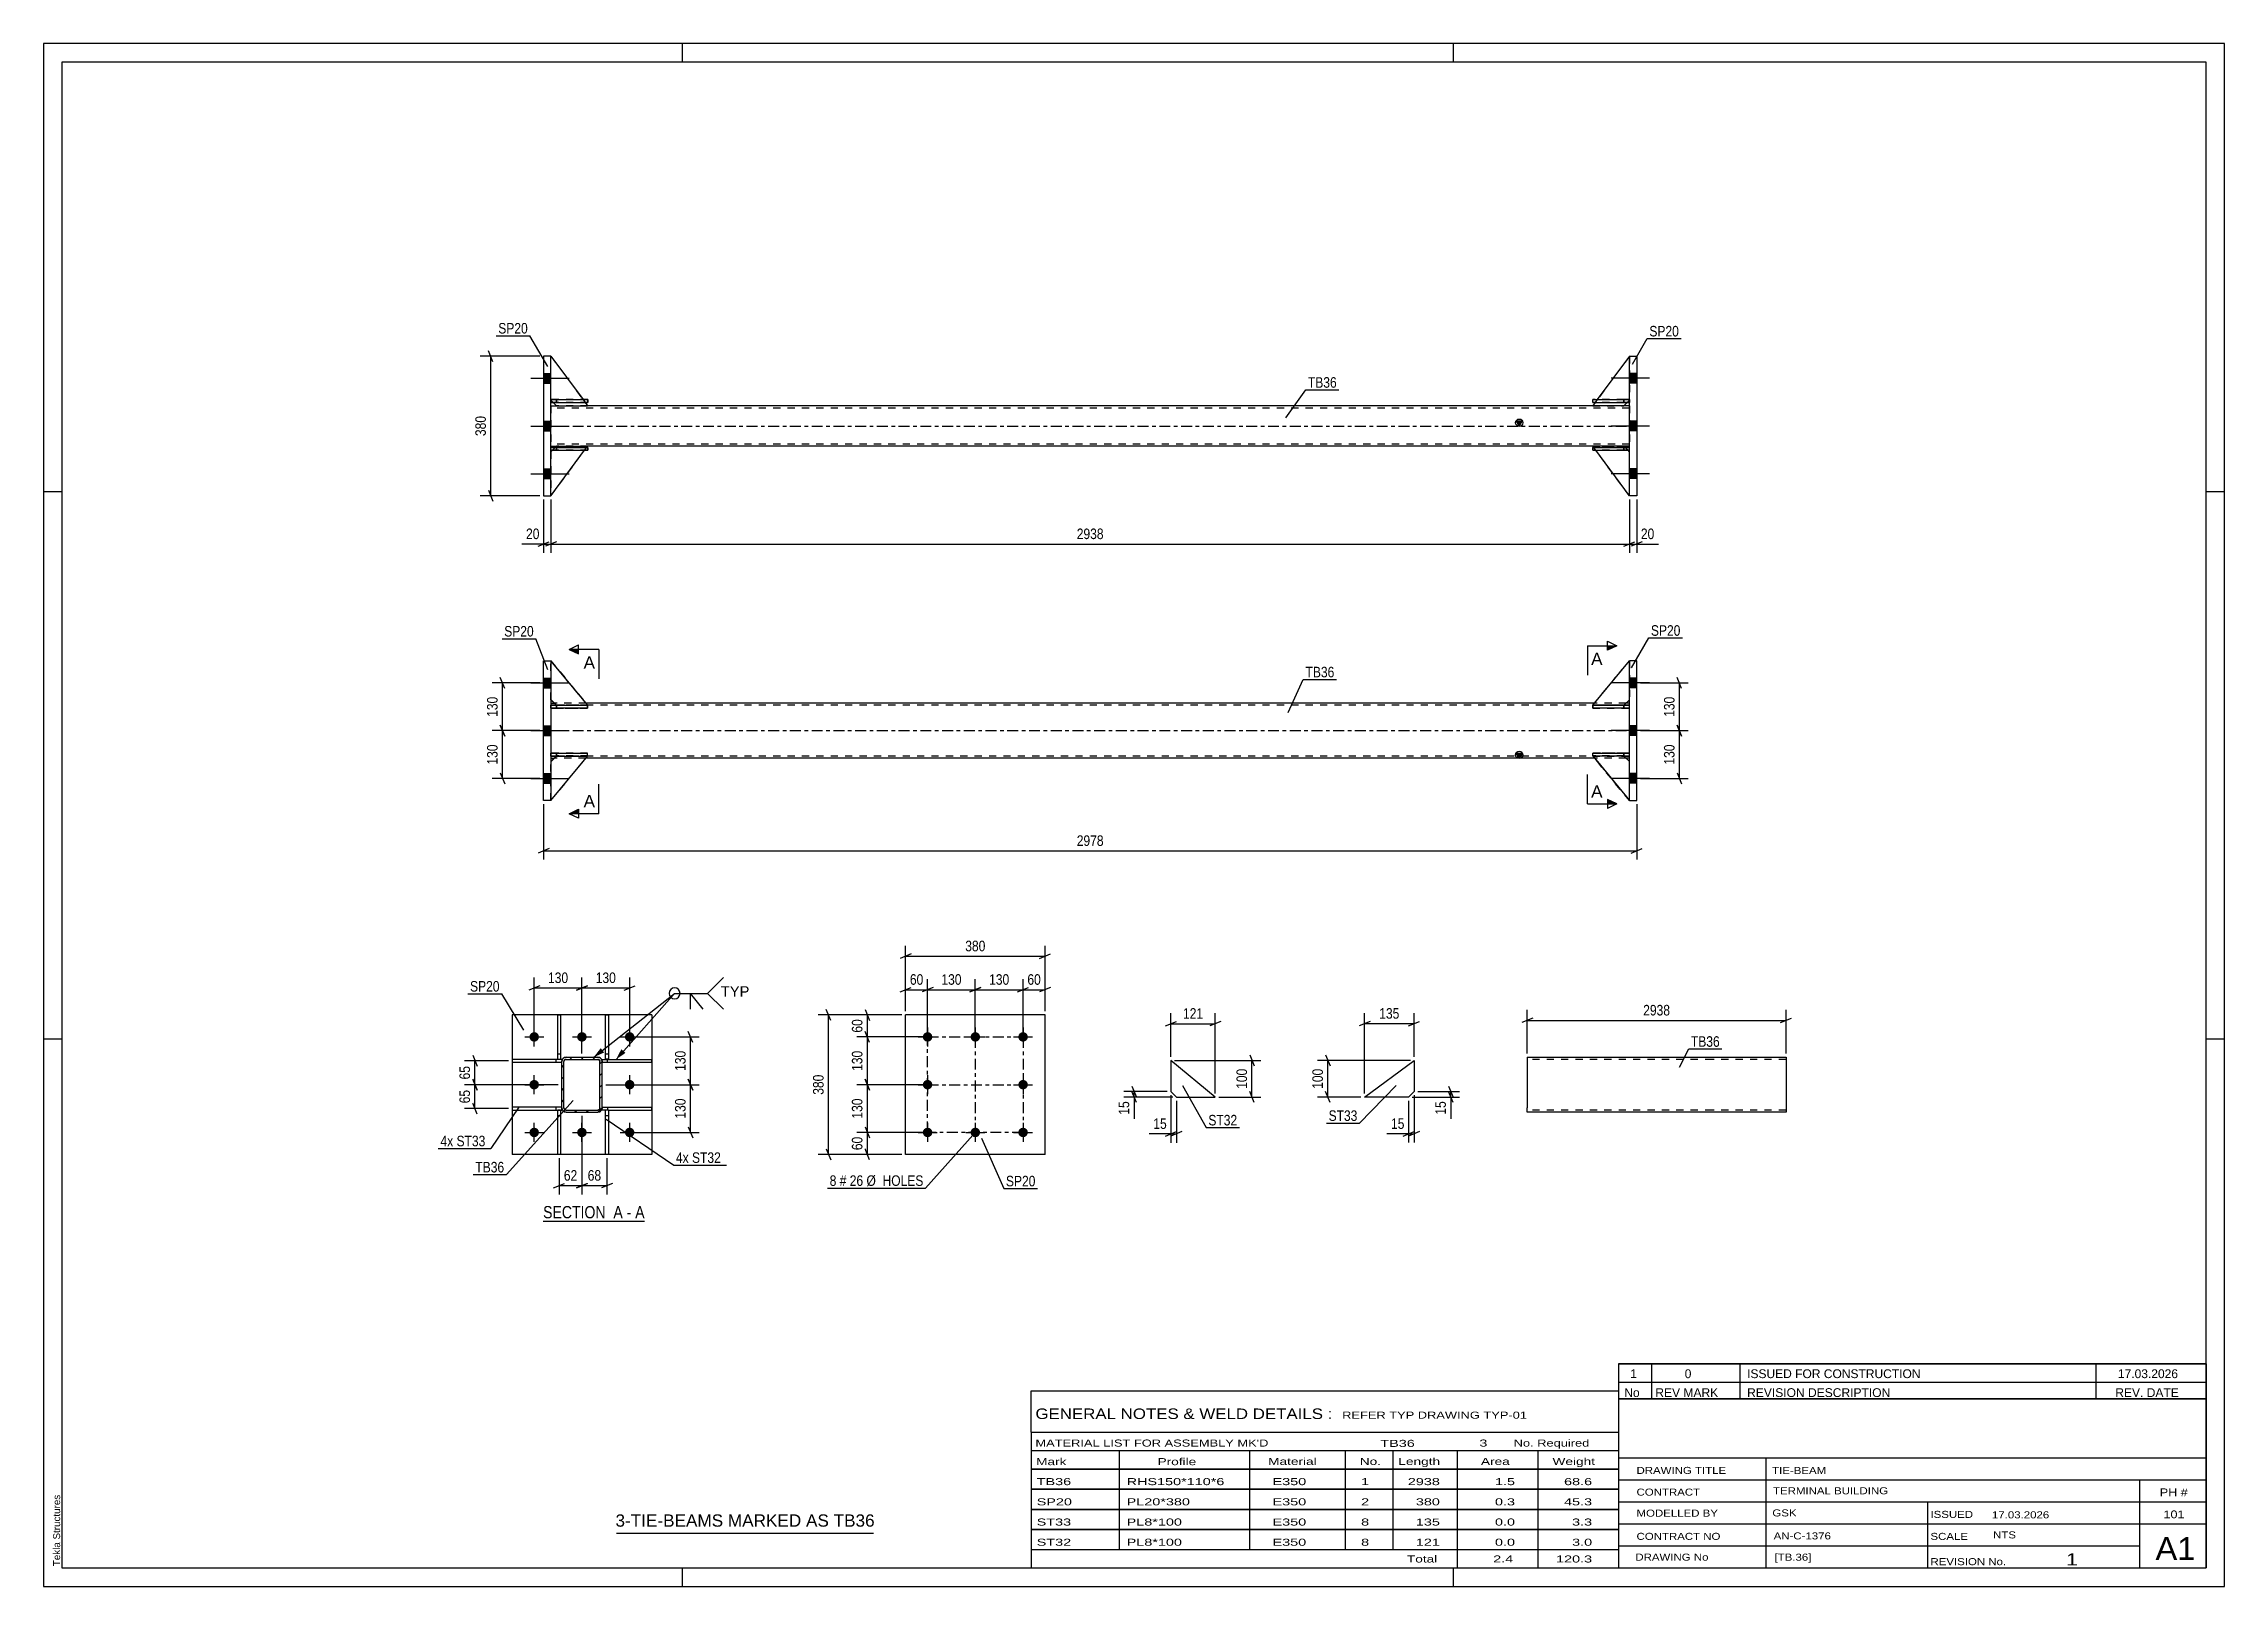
# Paper-space layout 'Layout1' of a CAD drawing. Header units: millimetres. Extents: x 0 to 594, y 0 to 420.
# The model-space entities are those that its viewports show. They can reach past a viewport. Long polylines and large blocks are cut down to what shows.
import ezdxf

# ---------------------------------------------------------------- set-up
doc = ezdxf.new("R2010")
doc.units = ezdxf.units.MM
doc.linetypes.add('DXK_LINE_DOT2', pattern=[3.9198, 1.9599, -1.9599])
doc.linetypes.add('DXK_LINE_DOT3', pattern=[5.9187, 2.979, -0.9799, 0.9799, -0.9799])
doc.layers.add('Viewport layer', color=7, linetype='Continuous', plot=False)
doc.styles.add('Arial', font='ARIAL.TTF', dxfattribs={"height": 0.2})
doc.styles.add('Arial Narrow', font='ARIALN.TTF', dxfattribs={"height": 0.2})

# ---------------------------------------------------------------- blocks, each defined once
blk = doc.blocks.new('Unknown-580568863-1163')
at = {"color": 5, "linetype": 'Continuous'}
for p, q in [((594, 420), (0, 420)), ((0, 420), (0, 0)), ((174, 415), (174, 420)), ((384, 415), (384, 420)), ((594, 0), (594, 420)), ((589, 415), (5, 415)), ((5, 415), (5, 5)), ((589, 5), (589, 415)), ((5, 298), (0, 298)), ((594, 298), (589, 298)), ((5, 149), (0, 149)), ((594, 149), (589, 149)), ((0, 0), (594, 0)), ((5, 5), (589, 5)), ((174, 0), (174, 5)), ((384, 0), (384, 5))]:
    blk.add_line(p, q, dxfattribs=at)
at = {"color": 174, "linetype": 'Continuous', "style": 'Arial'}
blk.add_text('Tekla Structures', height=1.9102, rotation=90, dxfattribs=at).set_placement((4.5, 5.5))
blk = doc.blocks.new('Unknown-580568863-13 - 1405')
at = {"color": 6, "linetype": 'Continuous'}
blk.add_line((136.05, 99.45), (163.69, 99.45), dxfattribs=at)
at = {"color": 0, "linetype": 'Continuous'}
blk.add_wipeout([(154.15, 100.2), (154.15, 103.7), (136.05, 103.7), (136.05, 100.2)], dxfattribs=at)
blk.add_wipeout([(157.76, 100.2), (157.76, 103.7), (155.2, 103.7), (155.2, 100.2)], dxfattribs=at)
at = {"color": 7, "linetype": 'Continuous', "style": 'Arial Narrow'}
blk.add_text('SECTION ', height=3.34, dxfattribs=at).set_placement((136.05, 100.2))
at = {"color": 0, "linetype": 'Continuous'}
blk.add_wipeout([(160.09, 100.2), (160.09, 103.7), (158.81, 103.7), (158.81, 100.2)], dxfattribs=at)
at = {"color": 7, "linetype": 'Continuous', "style": 'Arial Narrow'}
blk.add_text('A', height=3.34, dxfattribs=at).set_placement((155.2, 100.2))
at = {"color": 0, "linetype": 'Continuous'}
blk.add_wipeout([(163.69, 100.2), (163.69, 103.7), (161.14, 103.7), (161.14, 100.2)], dxfattribs=at)
at = {"color": 7, "linetype": 'Continuous', "style": 'Arial Narrow'}
for s, p in [('-', (158.81, 100.2)), ('A', (161.14, 100.2))]:
    blk.add_text(s, height=3.34, dxfattribs=at).set_placement(p)
blk = doc.blocks.new('Bolt-580568863-1842 - 1836')
at = {"linetype": 'Continuous'}
for points in [[(431.94, 247.26), (431.94, 244.66), (433.94, 244.66), (433.94, 247.26)], [(431.94, 247.26), (431.94, 244.66), (433.94, 244.66), (433.94, 247.26)], [(431.94, 247.26), (431.94, 244.66), (433.94, 244.66), (433.94, 247.26)], [(431.94, 234.26), (431.94, 231.66), (433.94, 231.66), (433.94, 234.26)], [(431.94, 234.26), (431.94, 231.66), (433.94, 231.66), (433.94, 234.26)], [(431.94, 221.26), (431.94, 218.66), (433.94, 218.66), (433.94, 221.26)], [(431.94, 221.26), (431.94, 218.66), (433.94, 218.66), (433.94, 221.26)], [(431.94, 221.26), (431.94, 218.66), (433.94, 218.66), (433.94, 221.26)]]:
    blk.add_hatch(color=1, dxfattribs=at).paths.add_polyline_path(points)
at = {"color": 1, "linetype": 'Continuous'}
for p, q in [((437.44, 245.96), (426.94, 245.96)), ((437.44, 245.96), (426.94, 245.96)), ((437.44, 245.96), (426.94, 245.96)), ((433.94, 247.26), (431.94, 247.26)), ((433.94, 247.26), (431.94, 247.26)), ((433.94, 247.26), (431.94, 247.26)), ((433.94, 244.66), (431.94, 244.66)), ((433.94, 244.66), (431.94, 244.66)), ((433.94, 244.66), (431.94, 244.66)), ((437.44, 232.96), (426.94, 232.96)), ((437.44, 232.96), (426.94, 232.96)), ((433.94, 234.26), (431.94, 234.26)), ((433.94, 234.26), (431.94, 234.26)), ((433.94, 231.66), (431.94, 231.66)), ((433.94, 231.66), (431.94, 231.66)), ((437.44, 219.96), (426.94, 219.96)), ((437.44, 219.96), (426.94, 219.96)), ((437.44, 219.96), (426.94, 219.96)), ((433.94, 221.26), (431.94, 221.26)), ((433.94, 221.26), (431.94, 221.26)), ((433.94, 221.26), (431.94, 221.26)), ((433.94, 218.66), (431.94, 218.66)), ((433.94, 218.66), (431.94, 218.66)), ((433.94, 218.66), (431.94, 218.66))]:
    blk.add_line(p, q, dxfattribs=at)
blk = doc.blocks.new('Part-580568863-1848 - 1836')
at = {"color": 2, "linetype": 'Continuous'}
for p, q in [((138.19, 239.86), (148.18, 239.86)), ((138.19, 239.86), (138.19, 239.86)), ((138.19, 239.86), (138.19, 239.06)), ((148.18, 239.06), (138.19, 239.06)), ((138.19, 239.06), (138.19, 239.06)), ((148.18, 239.06), (148.18, 239.86))]:
    blk.add_line(p, q, dxfattribs=at)
at = {"color": 7, "linetype": 'DXK_LINE_DOT2'}
for p, q in [((138.19, 239.06), (138.19, 239.86)), ((139.68, 239.86), (138.19, 239.86)), ((139.68, 239.06), (138.19, 239.06)), ((148.18, 239.86), (139.68, 239.86)), ((139.68, 239.86), (139.68, 239.06)), ((139.68, 239.06), (148.18, 239.06))]:
    blk.add_line(p, q, dxfattribs=at)
blk = doc.blocks.new('Part-580568863-1904 - 1836')
at = {"color": 2, "linetype": 'Continuous'}
for p, q in [((148.19, 239.87), (138.19, 251.96)), ((139.69, 239.87), (138.19, 241.37)), ((139.69, 239.87), (139.69, 239.87)), ((139.69, 239.87), (148.19, 239.87)), ((148.19, 239.87), (148.19, 239.87))]:
    blk.add_line(p, q, dxfattribs=at)
at = {"color": 7, "linetype": 'DXK_LINE_DOT2'}
for p, q in [((138.19, 241.37), (138.19, 251.96)), ((138.19, 251.96), (148.19, 239.87)), ((139.69, 239.87), (138.19, 241.37)), ((148.19, 239.87), (139.69, 239.87))]:
    blk.add_line(p, q, dxfattribs=at)
blk = doc.blocks.new('Part-580568863-1840 - 1836')
at = {"color": 7, "linetype": 'DXK_LINE_DOT2'}
for p, q in [((421.94, 239.87), (431.94, 251.96)), ((421.94, 239.87), (431.94, 251.96)), ((431.94, 251.96), (431.94, 241.37)), ((421.94, 239.87), (421.94, 239.87)), ((430.44, 239.87), (421.94, 239.87)), ((430.44, 239.87), (421.94, 239.87)), ((431.94, 241.37), (430.44, 239.87)), ((431.94, 241.37), (430.44, 239.87)), ((430.44, 239.87), (430.44, 239.87))]:
    blk.add_line(p, q, dxfattribs=at)
blk = doc.blocks.new('Bolt-580568863-1841 - 1836')
at = {"linetype": 'Continuous'}
for points in [[(136.19, 247.26), (136.19, 244.66), (138.19, 244.66), (138.19, 247.26)], [(136.19, 247.26), (136.19, 244.66), (138.19, 244.66), (138.19, 247.26)], [(136.19, 247.26), (136.19, 244.66), (138.19, 244.66), (138.19, 247.26)], [(136.19, 234.26), (136.19, 231.66), (138.19, 231.66), (138.19, 234.26)], [(136.19, 234.26), (136.19, 231.66), (138.19, 231.66), (138.19, 234.26)], [(136.19, 221.26), (136.19, 218.66), (138.19, 218.66), (138.19, 221.26)], [(136.19, 221.26), (136.19, 218.66), (138.19, 218.66), (138.19, 221.26)], [(136.19, 221.26), (136.19, 218.66), (138.19, 218.66), (138.19, 221.26)]]:
    blk.add_hatch(color=1, dxfattribs=at).paths.add_polyline_path(points)
at = {"color": 1, "linetype": 'Continuous'}
for p, q in [((132.69, 245.96), (143.19, 245.96)), ((132.69, 245.96), (143.19, 245.96)), ((132.69, 245.96), (143.19, 245.96)), ((136.19, 247.26), (138.19, 247.26)), ((136.19, 247.26), (138.19, 247.26)), ((136.19, 247.26), (138.19, 247.26)), ((136.19, 244.66), (138.19, 244.66)), ((136.19, 244.66), (138.19, 244.66)), ((136.19, 244.66), (138.19, 244.66)), ((132.69, 232.96), (143.19, 232.96)), ((132.69, 232.96), (143.19, 232.96)), ((136.19, 234.26), (138.19, 234.26)), ((136.19, 234.26), (138.19, 234.26)), ((136.19, 231.66), (138.19, 231.66)), ((136.19, 231.66), (138.19, 231.66)), ((132.69, 219.96), (143.19, 219.96)), ((132.69, 219.96), (143.19, 219.96)), ((132.69, 219.96), (143.19, 219.96)), ((136.19, 221.26), (138.19, 221.26)), ((136.19, 221.26), (138.19, 221.26)), ((136.19, 221.26), (138.19, 221.26)), ((136.19, 218.66), (138.19, 218.66)), ((136.19, 218.66), (138.19, 218.66)), ((136.19, 218.66), (138.19, 218.66))]:
    blk.add_line(p, q, dxfattribs=at)
blk = doc.blocks.new('Part-580568863-1853 - 1836')
at = {"color": 2, "linetype": 'Continuous'}
for p, q in [((136.19, 213.96), (136.19, 251.96)), ((136.19, 251.96), (138.19, 251.96)), ((138.19, 251.96), (138.19, 213.96)), ((138.19, 213.96), (136.19, 213.96))]:
    blk.add_line(p, q, dxfattribs=at)
blk = doc.blocks.new('Part-580568863-1845 - 1836')
at = {"color": 2, "linetype": 'Continuous'}
for p, q in [((421.94, 226.06), (421.94, 226.86)), ((421.94, 226.86), (431.94, 226.86)), ((421.94, 226.06), (421.95, 226.06)), ((431.94, 226.06), (422.77, 226.06)), ((431.94, 226.06), (431.94, 226.86)), ((431.94, 226.86), (431.94, 226.86)), ((431.94, 226.06), (431.94, 226.06))]:
    blk.add_line(p, q, dxfattribs=at)
at = {"color": 7, "linetype": 'DXK_LINE_DOT2'}
for p, q in [((430.44, 226.86), (421.94, 226.86)), ((421.94, 226.06), (430.44, 226.06)), ((422.77, 226.06), (421.95, 226.06)), ((430.44, 226.06), (430.44, 226.86)), ((430.44, 226.86), (431.94, 226.86)), ((430.44, 226.06), (431.94, 226.06)), ((431.94, 226.06), (431.94, 226.86))]:
    blk.add_line(p, q, dxfattribs=at)
blk = doc.blocks.new('Part-580568863-1854 - 1836')
at = {"color": 7, "linetype": 'DXK_LINE_DOT2'}
for p, q in [((431.94, 239.86), (421.94, 239.86)), ((421.94, 239.86), (431.94, 239.86)), ((421.94, 239.86), (421.94, 239.06)), ((430.44, 239.06), (421.94, 239.06)), ((421.94, 239.06), (431.94, 239.06)), ((430.44, 239.86), (430.44, 239.06)), ((430.44, 239.06), (431.94, 239.06)), ((431.94, 239.06), (431.94, 239.86))]:
    blk.add_line(p, q, dxfattribs=at)
blk = doc.blocks.new('Part-580568863-1859 - 1836')
at = {"color": 2, "linetype": 'Continuous'}
for p, q in [((433.94, 251.96), (431.94, 251.96)), ((431.94, 213.96), (431.94, 251.96)), ((433.94, 213.96), (433.94, 251.96)), ((431.94, 213.96), (433.94, 213.96))]:
    blk.add_line(p, q, dxfattribs=at)
blk = doc.blocks.new('Part-580568863-1862 - 1836')
at = {"color": 2, "linetype": 'Continuous'}
for p, q in [((421.94, 226.07), (421.94, 226.07)), ((422.77, 226.07), (421.94, 226.07)), ((421.94, 226.07), (431.94, 213.96)), ((431.94, 224.57), (430.45, 226.06)), ((431.94, 213.96), (431.94, 213.96)), ((431.94, 213.96), (431.94, 213.96))]:
    blk.add_line(p, q, dxfattribs=at)
at = {"color": 7, "linetype": 'DXK_LINE_DOT2'}
for p, q in [((430.44, 226.07), (421.94, 226.07)), ((431.94, 213.96), (421.94, 226.07)), ((430.44, 226.07), (422.77, 226.07)), ((430.45, 226.06), (430.44, 226.07)), ((430.44, 226.07), (430.44, 226.07)), ((431.94, 224.57), (430.44, 226.07)), ((431.94, 213.96), (431.94, 224.57))]:
    blk.add_line(p, q, dxfattribs=at)
blk = doc.blocks.new('Part-580568863-1865 - 1836')
at = {"color": 7, "linetype": 'DXK_LINE_DOT2'}
for p, q in [((421.94, 226.07), (421.94, 226.07)), ((430.44, 226.07), (421.94, 226.07)), ((421.94, 226.07), (431.94, 213.96)), ((430.44, 226.07), (421.94, 226.07)), ((431.94, 213.96), (421.94, 226.07)), ((431.94, 224.57), (430.44, 226.07)), ((430.44, 226.07), (430.44, 226.07)), ((431.94, 224.57), (430.44, 226.07)), ((431.94, 213.96), (431.94, 224.57))]:
    blk.add_line(p, q, dxfattribs=at)
blk = doc.blocks.new('Part-580568863-1868 - 1836')
at = {"color": 7, "linetype": 'DXK_LINE_DOT2'}
for p, q in [((431.94, 226.86), (421.94, 226.86)), ((421.94, 226.86), (431.94, 226.86)), ((421.94, 226.06), (421.94, 226.86)), ((430.44, 226.06), (421.94, 226.06)), ((421.94, 226.06), (431.94, 226.06)), ((430.44, 226.86), (430.44, 226.06)), ((430.44, 226.06), (431.94, 226.06)), ((431.94, 226.06), (431.94, 226.86))]:
    blk.add_line(p, q, dxfattribs=at)
blk = doc.blocks.new('Part-580568863-1871 - 1836')
at = {"color": 7, "linetype": 'DXK_LINE_DOT2'}
for p, q in [((138.19, 241.37), (138.19, 251.96)), ((138.19, 251.96), (148.19, 239.87)), ((148.19, 239.87), (138.19, 251.96)), ((139.69, 239.87), (138.19, 241.37)), ((138.19, 241.37), (139.69, 239.87)), ((148.19, 239.87), (139.69, 239.87)), ((139.69, 239.87), (139.69, 239.87)), ((139.69, 239.87), (148.19, 239.87)), ((148.19, 239.87), (148.19, 239.87))]:
    blk.add_line(p, q, dxfattribs=at)
blk = doc.blocks.new('Part-580568863-1874 - 1836')
at = {"color": 2, "linetype": 'Continuous'}
for p, q in [((138.19, 213.96), (148.19, 226.07)), ((138.19, 224.57), (139.68, 226.06)), ((147.36, 226.07), (148.19, 226.07)), ((148.19, 226.07), (148.19, 226.07)), ((138.19, 213.96), (138.19, 213.96)), ((138.19, 213.96), (138.19, 213.96))]:
    blk.add_line(p, q, dxfattribs=at)
at = {"color": 7, "linetype": 'DXK_LINE_DOT2'}
for p, q in [((138.19, 224.57), (139.69, 226.07)), ((138.19, 213.96), (148.19, 226.07)), ((139.68, 226.06), (139.69, 226.07)), ((139.69, 226.07), (147.36, 226.07)), ((139.69, 226.07), (139.69, 226.07)), ((139.69, 226.07), (148.19, 226.07)), ((138.19, 213.96), (138.19, 224.57))]:
    blk.add_line(p, q, dxfattribs=at)
blk = doc.blocks.new('Part-580568863-1877 - 1836')
at = {"color": 7, "linetype": 'DXK_LINE_DOT2'}
for p, q in [((139.69, 226.07), (138.19, 224.57)), ((138.19, 213.96), (148.19, 226.07)), ((138.19, 224.57), (139.69, 226.07)), ((138.19, 213.96), (148.19, 226.07)), ((148.19, 226.07), (139.69, 226.07)), ((139.69, 226.07), (139.69, 226.07)), ((139.69, 226.07), (148.19, 226.07)), ((148.19, 226.07), (148.19, 226.07)), ((138.19, 224.57), (138.19, 213.96))]:
    blk.add_line(p, q, dxfattribs=at)
blk = doc.blocks.new('Part-580568863-1880 - 1836')
at = {"color": 2, "linetype": 'Continuous'}
for p, q in [((138.19, 226.86), (148.18, 226.86)), ((138.19, 226.86), (138.19, 226.86)), ((138.19, 226.86), (138.19, 226.06)), ((138.19, 226.06), (147.36, 226.06)), ((138.19, 226.06), (138.19, 226.06)), ((148.18, 226.06), (148.18, 226.86)), ((148.18, 226.06), (148.18, 226.06))]:
    blk.add_line(p, q, dxfattribs=at)
at = {"color": 7, "linetype": 'DXK_LINE_DOT2'}
for p, q in [((138.19, 226.06), (138.19, 226.86)), ((139.68, 226.86), (138.19, 226.86)), ((139.68, 226.06), (138.19, 226.06)), ((148.18, 226.86), (139.68, 226.86)), ((139.68, 226.86), (139.68, 226.06)), ((139.68, 226.06), (148.18, 226.06)), ((147.36, 226.06), (148.18, 226.06))]:
    blk.add_line(p, q, dxfattribs=at)
blk = doc.blocks.new('Part-580568863-1883 - 1836')
at = {"color": 7, "linetype": 'DXK_LINE_DOT2'}
for p, q in [((138.18, 239.86), (138.18, 239.06)), ((139.68, 239.86), (138.18, 239.86)), ((148.18, 239.86), (138.18, 239.86)), ((138.18, 239.06), (148.18, 239.06)), ((148.18, 239.06), (138.18, 239.06)), ((139.68, 239.06), (139.68, 239.86)), ((139.68, 239.86), (148.18, 239.86)), ((148.18, 239.86), (148.18, 239.06))]:
    blk.add_line(p, q, dxfattribs=at)
blk = doc.blocks.new('Part-580568863-1886 - 1836')
at = {"color": 7, "linetype": 'DXK_LINE_DOT2'}
for p, q in [((138.18, 226.06), (138.18, 226.86)), ((139.68, 226.86), (138.18, 226.86)), ((148.18, 226.86), (138.18, 226.86)), ((138.18, 226.06), (148.18, 226.06)), ((148.18, 226.06), (138.18, 226.06)), ((139.68, 226.06), (139.68, 226.86)), ((139.68, 226.86), (148.18, 226.86)), ((148.18, 226.06), (148.18, 226.86))]:
    blk.add_line(p, q, dxfattribs=at)
blk = doc.blocks.new('Part-580568863-1891 - 1836')
at = {"linetype": 'Continuous'}
blk.add_hatch(color=2, dxfattribs=at).paths.add_polyline_path([(401.94, 225.46), (401.14, 226.86), (402.74, 226.86)])
at = {"color": 2, "linetype": 'Continuous'}
for p, q in [((138.19, 240.46), (139.09, 240.46)), ((422.43, 240.46), (147.7, 240.46)), ((431.94, 240.46), (431.03, 240.46)), ((401.94, 225.46), (401.14, 226.86)), ((401.14, 226.86), (402.74, 226.86)), ((402.74, 226.86), (401.94, 225.46)), ((138.19, 225.46), (139.08, 225.46)), ((422.44, 225.46), (147.68, 225.46)), ((431.94, 225.46), (431.05, 225.46))]:
    blk.add_line(p, q, dxfattribs=at)
at = {"color": 7, "linetype": 'DXK_LINE_DOT2'}
for p, q in [((138.19, 240.46), (138.19, 225.46)), ((431.94, 239.86), (138.19, 239.86)), ((147.7, 240.46), (139.09, 240.46)), ((431.03, 240.46), (422.43, 240.46)), ((431.94, 225.46), (431.94, 240.46)), ((431.94, 226.06), (138.19, 226.06)), ((147.68, 225.46), (139.08, 225.46)), ((431.05, 225.46), (422.44, 225.46))]:
    blk.add_line(p, q, dxfattribs=at)
at = {"color": 7, "linetype": 'DXK_LINE_DOT3'}
blk.add_line((138.19, 232.96), (431.94, 232.96), dxfattribs=at)
at = {"color": 2, "linetype": 'Continuous'}
blk.add_circle((401.94, 226.36), 1, dxfattribs=at)
blk = doc.blocks.new('Part-580568863-1898 - 1836')
at = {"color": 2, "linetype": 'Continuous'}
for p, q in [((421.94, 239.87), (431.94, 251.96)), ((421.94, 239.87), (421.94, 239.87)), ((430.44, 239.87), (421.94, 239.87)), ((430.44, 239.87), (431.94, 241.37)), ((430.44, 239.87), (430.44, 239.87))]:
    blk.add_line(p, q, dxfattribs=at)
at = {"color": 7, "linetype": 'DXK_LINE_DOT2'}
for p, q in [((421.94, 239.87), (431.94, 251.96)), ((431.94, 251.96), (431.94, 241.37)), ((430.44, 239.87), (421.94, 239.87)), ((431.94, 241.37), (430.44, 239.87))]:
    blk.add_line(p, q, dxfattribs=at)
blk = doc.blocks.new('Part-580568863-1901 - 1836')
at = {"color": 2, "linetype": 'Continuous'}
for p, q in [((421.94, 239.06), (421.94, 239.86)), ((421.94, 239.86), (431.94, 239.86)), ((431.94, 239.06), (421.94, 239.06)), ((431.94, 239.06), (431.94, 239.86)), ((431.94, 239.86), (431.94, 239.86)), ((431.94, 239.06), (431.94, 239.06))]:
    blk.add_line(p, q, dxfattribs=at)
at = {"color": 7, "linetype": 'DXK_LINE_DOT2'}
for p, q in [((430.44, 239.86), (421.94, 239.86)), ((421.94, 239.06), (430.44, 239.06)), ((430.44, 239.06), (430.44, 239.86)), ((430.44, 239.86), (431.94, 239.86)), ((430.44, 239.06), (431.94, 239.06)), ((431.94, 239.06), (431.94, 239.86))]:
    blk.add_line(p, q, dxfattribs=at)
blk = doc.blocks.new('Part-580568863-2322 - 2314')
at = {"color": 2, "linetype": 'Continuous'}
for p, q in [((404.12, 144.08), (404.12, 130.28)), ((404.12, 144.08), (454.5, 144.08)), ((454.6, 144.08), (474.6, 144.08)), ((474.6, 144.08), (474.6, 129.08)), ((404.12, 129.82), (404.12, 130.28)), ((404.12, 129.17), (404.12, 129.82)), ((404.12, 129.08), (404.12, 129.17)), ((454.5, 129.08), (404.12, 129.08)), ((474.6, 129.08), (454.6, 129.08))]:
    blk.add_line(p, q, dxfattribs=at)
at = {"color": 7, "linetype": 'DXK_LINE_DOT2'}
for p, q in [((454.5, 143.48), (404.12, 143.48)), ((474.6, 143.48), (454.6, 143.48)), ((404.12, 129.43), (404.12, 130.05)), ((404.12, 129.68), (404.12, 129.72)), ((404.12, 129.68), (404.12, 129.72)), ((454.5, 129.68), (404.12, 129.68)), ((474.6, 129.68), (454.6, 129.68)), ((474.6, 129.68), (474.6, 129.72))]:
    blk.add_line(p, q, dxfattribs=at)
blk = doc.blocks.new('Part-580568863-1772 - 1766')
at = {"color": 2, "linetype": 'Continuous'}
for p, q in [((359.79, 133.2), (373.29, 143.2)), ((373.29, 143.2), (373.29, 134.7)), ((371.79, 133.2), (359.79, 133.2)), ((373.29, 134.7), (371.79, 133.2))]:
    blk.add_line(p, q, dxfattribs=at)
blk = doc.blocks.new('Part-580568863-2025 - 2023')
at = {"color": 2, "linetype": 'Continuous'}
for p, q in [((421.94, 322.29), (421.94, 323.09)), ((421.94, 323.09), (431.94, 323.09)), ((421.94, 322.29), (431.94, 322.29)), ((431.94, 323.09), (431.94, 323.09)), ((431.94, 323.09), (431.94, 322.29))]:
    blk.add_line(p, q, dxfattribs=at)
at = {"color": 7, "linetype": 'DXK_LINE_DOT2'}
for p, q in [((430.44, 323.09), (421.94, 323.09)), ((430.44, 322.29), (421.94, 322.29)), ((431.94, 323.09), (430.44, 323.09)), ((430.44, 323.09), (430.44, 322.29)), ((430.44, 322.29), (431.94, 322.29))]:
    blk.add_line(p, q, dxfattribs=at)
blk = doc.blocks.new('Part-580568863-2026 - 2023')
at = {"color": 7, "linetype": 'DXK_LINE_DOT2'}
for p, q in [((421.94, 309.29), (421.94, 310.09)), ((430.44, 310.09), (421.94, 310.09)), ((421.94, 310.09), (431.94, 310.09)), ((430.44, 309.29), (421.94, 309.29)), ((421.94, 309.29), (431.94, 309.29)), ((430.44, 309.29), (430.44, 310.09)), ((430.44, 310.09), (431.94, 310.09)), ((431.94, 309.29), (430.44, 309.29)), ((431.94, 309.29), (431.94, 310.09)), ((431.94, 309.29), (431.94, 309.29))]:
    blk.add_line(p, q, dxfattribs=at)
blk = doc.blocks.new('Part-580568863-2050 - 2023')
at = {"color": 2, "linetype": 'Continuous'}
for p, q in [((138.19, 334.9), (136.19, 334.9)), ((136.19, 334.9), (136.19, 296.9)), ((138.19, 296.9), (138.19, 334.9)), ((136.19, 296.9), (138.19, 296.9))]:
    blk.add_line(p, q, dxfattribs=at)
blk = doc.blocks.new('Part-580568863-2027 - 2023')
at = {"color": 7, "linetype": 'DXK_LINE_DOT2'}
for p, q in [((421.94, 322.29), (421.94, 323.09)), ((430.44, 323.09), (421.94, 323.09)), ((421.94, 323.09), (431.94, 323.09)), ((430.44, 322.29), (421.94, 322.29)), ((421.94, 322.29), (431.94, 322.29)), ((430.44, 322.29), (430.44, 323.09)), ((430.44, 323.09), (431.94, 323.09)), ((431.94, 322.29), (430.44, 322.29)), ((431.94, 322.29), (431.94, 323.09)), ((431.94, 322.29), (431.94, 322.29))]:
    blk.add_line(p, q, dxfattribs=at)
blk = doc.blocks.new('Part-580568863-2028 - 2023')
at = {"color": 7, "linetype": 'DXK_LINE_DOT2'}
for p, q in [((431.94, 334.9), (421.94, 321.4)), ((431.94, 322.9), (431.94, 334.9)), ((421.94, 321.4), (430.44, 321.4)), ((430.44, 321.4), (431.94, 322.9))]:
    blk.add_line(p, q, dxfattribs=at)
blk = doc.blocks.new('Part-580568863-2029 - 2023')
at = {"color": 2, "linetype": 'Continuous'}
for p, q in [((138.19, 323.09), (138.19, 323.09)), ((138.19, 323.09), (148.19, 323.09)), ((138.19, 323.09), (138.19, 322.29)), ((138.19, 322.29), (148.19, 322.29)), ((148.19, 323.09), (148.19, 322.29))]:
    blk.add_line(p, q, dxfattribs=at)
at = {"color": 7, "linetype": 'DXK_LINE_DOT2'}
for p, q in [((139.69, 323.09), (138.19, 323.09)), ((138.19, 323.09), (138.19, 323.09)), ((138.19, 322.29), (139.69, 322.29)), ((138.19, 322.29), (138.19, 322.29)), ((148.19, 323.09), (139.69, 323.09)), ((139.69, 323.09), (139.69, 322.29)), ((139.69, 322.29), (148.19, 322.29))]:
    blk.add_line(p, q, dxfattribs=at)
blk = doc.blocks.new('Part-580568863-2030 - 2023')
at = {"color": 7, "linetype": 'DXK_LINE_DOT2'}
for p, q in [((138.19, 309.29), (138.19, 310.09)), ((138.19, 310.09), (139.69, 310.09)), ((147.95, 310.09), (138.19, 310.09)), ((139.69, 309.29), (138.19, 309.29)), ((138.19, 309.29), (138.19, 309.29)), ((138.19, 309.29), (148.19, 309.29)), ((139.69, 309.29), (139.69, 310.09)), ((139.69, 310.09), (148.19, 310.09)), ((148.19, 309.29), (139.69, 309.29)), ((148.19, 309.29), (148.19, 310.09))]:
    blk.add_line(p, q, dxfattribs=at)
blk = doc.blocks.new('Part-580568863-2031 - 2023')
at = {"color": 7, "linetype": 'DXK_LINE_DOT2'}
for p, q in [((138.19, 322.29), (138.19, 323.09)), ((138.19, 323.09), (139.69, 323.09)), ((138.19, 323.09), (148.19, 323.09)), ((139.69, 322.29), (138.19, 322.29)), ((138.19, 322.29), (138.19, 322.29)), ((138.19, 322.29), (148.19, 322.29)), ((139.69, 322.29), (139.69, 323.09)), ((139.69, 323.09), (148.19, 323.09)), ((148.19, 322.29), (139.69, 322.29)), ((148.19, 322.29), (148.19, 323.09))]:
    blk.add_line(p, q, dxfattribs=at)
blk = doc.blocks.new('Bolt-580568863-2053 - 2023')
at = {"linetype": 'Continuous'}
for points in [[(431.94, 330.2), (431.94, 327.6), (433.94, 327.6), (433.94, 330.2)], [(431.94, 330.2), (431.94, 327.6), (433.94, 327.6), (433.94, 330.2)], [(431.94, 330.2), (431.94, 327.6), (433.94, 327.6), (433.94, 330.2)], [(431.94, 317.2), (431.94, 314.6), (433.94, 314.6), (433.94, 317.2)], [(431.94, 317.2), (431.94, 314.6), (433.94, 314.6), (433.94, 317.2)], [(431.94, 304.2), (431.94, 301.6), (433.94, 301.6), (433.94, 304.2)], [(431.94, 304.2), (431.94, 301.6), (433.94, 301.6), (433.94, 304.2)], [(431.94, 304.2), (431.94, 301.6), (433.94, 301.6), (433.94, 304.2)]]:
    blk.add_hatch(color=1, dxfattribs=at).paths.add_polyline_path(points)
at = {"color": 1, "linetype": 'Continuous'}
for p, q in [((437.44, 328.9), (426.94, 328.9)), ((437.44, 328.9), (426.94, 328.9)), ((437.44, 328.9), (426.94, 328.9)), ((433.94, 330.2), (431.94, 330.2)), ((433.94, 330.2), (431.94, 330.2)), ((433.94, 330.2), (431.94, 330.2)), ((433.94, 327.6), (431.94, 327.6)), ((433.94, 327.6), (431.94, 327.6)), ((433.94, 327.6), (431.94, 327.6)), ((437.44, 315.9), (426.94, 315.9)), ((437.44, 315.9), (426.94, 315.9)), ((433.94, 317.2), (431.94, 317.2)), ((433.94, 317.2), (431.94, 317.2)), ((433.94, 314.6), (431.94, 314.6)), ((433.94, 314.6), (431.94, 314.6)), ((433.94, 304.2), (431.94, 304.2)), ((433.94, 304.2), (431.94, 304.2)), ((433.94, 304.2), (431.94, 304.2)), ((437.44, 302.9), (426.94, 302.9)), ((437.44, 302.9), (426.94, 302.9)), ((437.44, 302.9), (426.94, 302.9)), ((433.94, 301.6), (431.94, 301.6)), ((433.94, 301.6), (431.94, 301.6)), ((433.94, 301.6), (431.94, 301.6))]:
    blk.add_line(p, q, dxfattribs=at)
blk = doc.blocks.new('Part-580568863-2032 - 2023')
at = {"color": 7, "linetype": 'DXK_LINE_DOT2'}
for p, q in [((138.19, 296.9), (148.18, 310.4)), ((139.68, 310.4), (138.19, 308.9)), ((139.68, 310.4), (138.19, 308.9)), ((138.19, 308.9), (138.19, 308.9)), ((138.19, 308.9), (138.19, 296.9)), ((148.18, 310.4), (139.68, 310.4)), ((139.68, 310.4), (139.68, 310.4)), ((148.18, 310.4), (139.68, 310.4))]:
    blk.add_line(p, q, dxfattribs=at)
blk = doc.blocks.new('Part-580568863-2033 - 2023')
at = {"color": 7, "linetype": 'DXK_LINE_DOT2'}
for p, q in [((138.18, 334.9), (138.19, 334.9)), ((138.18, 322.9), (138.18, 334.9)), ((138.18, 334.9), (138.19, 334.9)), ((138.8, 322.29), (138.18, 322.9)), ((146.94, 323.09), (147.53, 322.29))]:
    blk.add_line(p, q, dxfattribs=at)
at = {"color": 2, "linetype": 'Continuous'}
for p, q in [((138.19, 334.9), (146.94, 323.09)), ((138.8, 322.29), (139.68, 321.4)), ((139.68, 321.4), (148.18, 321.4)), ((147.53, 322.29), (148.18, 321.4))]:
    blk.add_line(p, q, dxfattribs=at)
blk = doc.blocks.new('Part-580568863-2034 - 2023')
at = {"color": 7, "linetype": 'DXK_LINE_DOT2'}
for p, q in [((138.18, 334.9), (148.18, 321.4)), ((138.18, 322.9), (138.18, 334.9)), ((139.68, 321.4), (138.18, 322.9)), ((148.18, 321.4), (139.68, 321.4))]:
    blk.add_line(p, q, dxfattribs=at)
blk = doc.blocks.new('Part-580568863-2039 - 2023')
at = {"linetype": 'Continuous'}
blk.add_hatch(color=2, dxfattribs=at).paths.add_polyline_path([(401.94, 315.9), (401.14, 317.3), (402.74, 317.3)])
at = {"color": 2, "linetype": 'Continuous'}
for p, q in [((138.19, 321.4), (139.69, 321.4)), ((421.94, 321.4), (148.19, 321.4)), ((431.94, 321.4), (430.44, 321.4)), ((401.94, 315.9), (401.14, 317.3)), ((401.14, 317.3), (402.74, 317.3)), ((402.74, 317.3), (401.94, 315.9)), ((138.19, 310.4), (139.69, 310.4)), ((421.94, 310.4), (148.19, 310.4)), ((431.94, 310.4), (430.44, 310.4))]:
    blk.add_line(p, q, dxfattribs=at)
at = {"color": 7, "linetype": 'DXK_LINE_DOT2'}
for p, q in [((138.19, 321.4), (138.19, 310.4)), ((431.94, 320.8), (138.19, 320.8)), ((148.19, 321.4), (139.69, 321.4)), ((430.44, 321.4), (421.94, 321.4)), ((431.94, 321.4), (431.94, 310.4)), ((431.94, 311), (138.19, 311)), ((148.19, 310.4), (139.69, 310.4)), ((430.44, 310.4), (421.94, 310.4))]:
    blk.add_line(p, q, dxfattribs=at)
at = {"color": 7, "linetype": 'DXK_LINE_DOT3'}
blk.add_line((138.19, 315.9), (431.94, 315.9), dxfattribs=at)
at = {"color": 2, "linetype": 'Continuous'}
blk.add_circle((401.94, 316.8), 1, dxfattribs=at)
blk = doc.blocks.new('Part-580568863-2044 - 2023')
at = {"color": 2, "linetype": 'Continuous'}
for p, q in [((431.94, 296.9), (431.94, 334.9)), ((431.94, 334.9), (433.94, 334.9)), ((433.94, 334.9), (433.94, 296.9)), ((433.94, 296.9), (431.94, 296.9))]:
    blk.add_line(p, q, dxfattribs=at)
blk = doc.blocks.new('Part-580568863-2045 - 2023')
at = {"color": 2, "linetype": 'Continuous'}
for p, q in [((431.94, 334.9), (423.19, 323.09)), ((422.6, 322.29), (421.94, 321.4)), ((430.44, 321.4), (421.94, 321.4)), ((431.33, 322.29), (430.44, 321.4))]:
    blk.add_line(p, q, dxfattribs=at)
at = {"color": 7, "linetype": 'DXK_LINE_DOT2'}
for p, q in [((431.94, 334.9), (431.94, 322.9)), ((423.19, 323.09), (422.6, 322.29)), ((431.94, 322.9), (431.33, 322.29))]:
    blk.add_line(p, q, dxfattribs=at)
blk = doc.blocks.new('Part-580568863-2051 - 2023')
at = {"color": 7, "linetype": 'DXK_LINE_DOT2'}
for p, q in [((139.68, 310.4), (138.19, 308.9)), ((138.19, 308.9), (138.19, 308.9)), ((138.19, 296.9), (138.19, 308.9)), ((138.57, 309.29), (139.37, 310.09)), ((139.68, 310.4), (148.18, 310.4)), ((147.36, 309.29), (147.95, 310.09)), ((138.19, 296.9), (138.19, 296.9)), ((138.19, 296.9), (138.19, 296.9))]:
    blk.add_line(p, q, dxfattribs=at)
at = {"color": 2, "linetype": 'Continuous'}
for p, q in [((138.19, 296.9), (147.36, 309.29)), ((138.19, 308.9), (138.57, 309.29)), ((139.37, 310.09), (139.68, 310.4)), ((139.68, 310.4), (148.18, 310.4)), ((139.68, 310.4), (139.68, 310.4)), ((148.18, 310.4), (147.95, 310.09))]:
    blk.add_line(p, q, dxfattribs=at)
blk = doc.blocks.new('Part-580568863-2052 - 2023')
at = {"color": 7, "linetype": 'DXK_LINE_DOT2'}
for p, q in [((431.94, 296.9), (421.94, 310.4)), ((421.94, 310.4), (430.44, 310.4)), ((430.44, 310.4), (421.94, 310.4)), ((430.44, 310.4), (431.94, 308.9)), ((430.44, 310.4), (430.44, 310.4)), ((430.44, 310.4), (431.94, 308.9)), ((431.94, 308.9), (431.94, 308.9)), ((431.94, 296.9), (431.94, 308.9))]:
    blk.add_line(p, q, dxfattribs=at)
blk = doc.blocks.new('Bolt-580568863-2054 - 2023')
at = {"linetype": 'Continuous'}
for points in [[(138.19, 327.6), (138.19, 330.2), (136.19, 330.2), (136.19, 327.6)], [(138.19, 327.6), (138.19, 330.2), (136.19, 330.2), (136.19, 327.6)], [(138.19, 327.6), (138.19, 330.2), (136.19, 330.2), (136.19, 327.6)], [(138.19, 314.6), (138.19, 317.2), (136.19, 317.2), (136.19, 314.6)], [(138.19, 314.6), (138.19, 317.2), (136.19, 317.2), (136.19, 314.6)], [(138.19, 301.6), (138.19, 304.2), (136.19, 304.2), (136.19, 301.6)], [(138.19, 301.6), (138.19, 304.2), (136.19, 304.2), (136.19, 301.6)], [(138.19, 301.6), (138.19, 304.2), (136.19, 304.2), (136.19, 301.6)]]:
    blk.add_hatch(color=1, dxfattribs=at).paths.add_polyline_path(points)
at = {"color": 1, "linetype": 'Continuous'}
for p, q in [((132.69, 328.9), (143.19, 328.9)), ((132.69, 328.9), (143.19, 328.9)), ((132.69, 328.9), (143.19, 328.9)), ((136.19, 330.2), (138.19, 330.2)), ((136.19, 330.2), (138.19, 330.2)), ((136.19, 330.2), (138.19, 330.2)), ((136.19, 327.6), (138.19, 327.6)), ((136.19, 327.6), (138.19, 327.6)), ((136.19, 327.6), (138.19, 327.6)), ((132.69, 315.9), (143.19, 315.9)), ((132.69, 315.9), (143.19, 315.9)), ((136.19, 317.2), (138.19, 317.2)), ((136.19, 317.2), (138.19, 317.2)), ((136.19, 314.6), (138.19, 314.6)), ((136.19, 314.6), (138.19, 314.6)), ((136.19, 304.2), (138.19, 304.2)), ((136.19, 304.2), (138.19, 304.2)), ((136.19, 304.2), (138.19, 304.2)), ((132.69, 302.9), (143.19, 302.9)), ((132.69, 302.9), (143.19, 302.9)), ((132.69, 302.9), (143.19, 302.9)), ((136.19, 301.6), (138.19, 301.6)), ((136.19, 301.6), (138.19, 301.6)), ((136.19, 301.6), (138.19, 301.6))]:
    blk.add_line(p, q, dxfattribs=at)
blk = doc.blocks.new('Part-580568863-2061 - 2023')
at = {"color": 2, "linetype": 'Continuous'}
for p, q in [((421.94, 309.29), (421.94, 310.09)), ((421.94, 310.09), (431.94, 310.09)), ((421.94, 309.29), (431.94, 309.29)), ((431.94, 310.09), (431.94, 310.09)), ((431.94, 309.29), (431.94, 310.09))]:
    blk.add_line(p, q, dxfattribs=at)
at = {"color": 7, "linetype": 'DXK_LINE_DOT2'}
for p, q in [((430.44, 310.09), (421.94, 310.09)), ((430.44, 309.29), (421.94, 309.29)), ((431.94, 310.09), (430.44, 310.09)), ((430.44, 310.09), (430.44, 309.29)), ((430.44, 309.29), (431.94, 309.29)), ((431.94, 309.29), (431.94, 309.29))]:
    blk.add_line(p, q, dxfattribs=at)
blk = doc.blocks.new('Part-580568863-2062 - 2023')
at = {"color": 2, "linetype": 'Continuous'}
for p, q in [((421.94, 310.4), (421.94, 310.4)), ((430.44, 310.4), (421.94, 310.4)), ((422.18, 310.09), (421.94, 310.4)), ((431.94, 296.9), (422.77, 309.29)), ((430.44, 310.4), (430.44, 310.4)), ((430.76, 310.09), (430.44, 310.4)), ((431.94, 308.9), (431.56, 309.29))]:
    blk.add_line(p, q, dxfattribs=at)
at = {"color": 7, "linetype": 'DXK_LINE_DOT2'}
for p, q in [((421.94, 310.4), (430.44, 310.4)), ((422.77, 309.29), (422.18, 310.09)), ((430.44, 310.4), (431.94, 308.9)), ((431.56, 309.29), (430.76, 310.09)), ((431.94, 308.9), (431.94, 308.9)), ((431.94, 296.9), (431.94, 308.9)), ((431.94, 296.9), (431.94, 296.9))]:
    blk.add_line(p, q, dxfattribs=at)
blk = doc.blocks.new('Part-580568863-2063 - 2023')
at = {"color": 2, "linetype": 'Continuous'}
for p, q in [((138.19, 310.09), (138.19, 310.09)), ((138.19, 310.09), (148.19, 310.09)), ((138.19, 309.29), (138.19, 310.09)), ((138.19, 309.29), (148.19, 309.29)), ((148.19, 310.09), (148.19, 309.29))]:
    blk.add_line(p, q, dxfattribs=at)
at = {"color": 7, "linetype": 'DXK_LINE_DOT2'}
for p, q in [((139.69, 310.09), (138.19, 310.09)), ((138.19, 310.09), (138.19, 310.09)), ((138.19, 309.29), (138.19, 309.29)), ((138.19, 309.29), (139.69, 309.29)), ((138.19, 309.29), (138.19, 309.29)), ((148.19, 310.09), (139.69, 310.09)), ((139.69, 310.09), (139.69, 309.29)), ((139.69, 309.29), (148.19, 309.29))]:
    blk.add_line(p, q, dxfattribs=at)
blk = doc.blocks.new('Part-580568863-1466 - 1405')
at = {"color": 2, "linetype": 'Continuous'}
for p, q in [((141.13, 143.48), (127.63, 143.48)), ((127.63, 143.48), (127.63, 142.68)), ((127.63, 142.68), (141.13, 142.68)), ((141.13, 143.48), (141.13, 142.88))]:
    blk.add_line(p, q, dxfattribs=at)
at = {"color": 7, "linetype": 'DXK_LINE_DOT2'}
for p, q in [((139.63, 142.68), (139.63, 143.48)), ((141.13, 142.68), (141.13, 142.88))]:
    blk.add_line(p, q, dxfattribs=at)
blk = doc.blocks.new('Part-580568863-1450 - 1405')
at = {"color": 2, "linetype": 'Continuous'}
for p, q in [((140.02, 143.49), (140.02, 155.58)), ((140.02, 155.58), (140.82, 155.58)), ((140.82, 155.58), (140.82, 143.49)), ((140.02, 143.49), (140.82, 143.49))]:
    blk.add_line(p, q, dxfattribs=at)
at = {"color": 7, "linetype": 'DXK_LINE_DOT2'}
blk.add_line((140.02, 144.99), (140.82, 144.99), dxfattribs=at)
blk = doc.blocks.new('Part-580568863-1442 - 1405')
at = {"color": 2, "linetype": 'Continuous'}
for p, q in [((140.02, 117.58), (140.02, 129.69)), ((140.02, 129.69), (140.82, 129.69)), ((140.82, 129.69), (140.82, 117.58)), ((140.82, 117.58), (140.02, 117.58))]:
    blk.add_line(p, q, dxfattribs=at)
at = {"color": 7, "linetype": 'DXK_LINE_DOT2'}
blk.add_line((140.02, 128.19), (140.82, 128.19), dxfattribs=at)
blk = doc.blocks.new('Part-580568863-1434 - 1405')
at = {"color": 2, "linetype": 'Continuous'}
for p, q in [((153.02, 117.58), (153.02, 129.69)), ((153.02, 129.69), (153.82, 129.69)), ((153.82, 129.69), (153.82, 117.58)), ((153.82, 117.58), (153.02, 117.58))]:
    blk.add_line(p, q, dxfattribs=at)
at = {"color": 7, "linetype": 'DXK_LINE_DOT2'}
blk.add_line((153.02, 128.19), (153.82, 128.19), dxfattribs=at)
blk = doc.blocks.new('Part-580568863-1476 - 1405')
at = {"color": 2, "linetype": 'Continuous'}
for p, q in [((141.13, 130.48), (127.63, 130.48)), ((127.63, 130.48), (127.63, 129.68)), ((127.63, 129.68), (140.02, 129.68)), ((140.82, 129.68), (141.13, 129.68)), ((141.13, 129.68), (141.13, 130.28))]:
    blk.add_line(p, q, dxfattribs=at)
at = {"color": 7, "linetype": 'DXK_LINE_DOT2'}
for p, q in [((139.63, 129.68), (139.63, 130.48)), ((140.02, 129.68), (140.82, 129.68)), ((141.13, 130.28), (141.13, 130.48))]:
    blk.add_line(p, q, dxfattribs=at)
blk = doc.blocks.new('Bolt-580568863-1445 - 1405')
at = {"linetype": 'Continuous'}
for points in [[(132.33, 149.58, -1), (134.93, 149.58, -1)], [(145.33, 149.58, -1), (147.93, 149.58, -1)], [(158.33, 149.58, -1), (160.93, 149.58, -1)], [(132.33, 136.58, -1), (134.93, 136.58, -1)], [(158.33, 136.58, -1), (160.93, 136.58, -1)], [(132.33, 123.58, -1), (134.93, 123.58, -1)], [(145.33, 123.58, -1), (147.93, 123.58, -1)], [(158.33, 123.58, -1), (160.93, 123.58, -1)]]:
    blk.add_hatch(color=1, dxfattribs=at).paths.add_polyline_path(points)
at = {"color": 1, "linetype": 'Continuous'}
for p, q in [((131.03, 149.58), (136.23, 149.58)), ((133.63, 146.98), (133.63, 152.18)), ((144.03, 149.58), (149.23, 149.58)), ((146.63, 146.98), (146.63, 152.18)), ((157.03, 149.58), (162.23, 149.58)), ((159.63, 146.98), (159.63, 152.18)), ((133.63, 133.98), (133.63, 139.18)), ((159.63, 133.98), (159.63, 139.18)), ((131.03, 136.58), (136.23, 136.58)), ((157.03, 136.58), (162.23, 136.58)), ((133.63, 120.98), (133.63, 126.18)), ((146.63, 120.98), (146.63, 126.18)), ((159.63, 120.98), (159.63, 126.18)), ((131.03, 123.58), (136.23, 123.58)), ((144.03, 123.58), (149.23, 123.58)), ((157.03, 123.58), (162.23, 123.58))]:
    blk.add_line(p, q, dxfattribs=at)
blk = doc.blocks.new('Part-580568863-1471 - 1405')
at = {"color": 2, "linetype": 'Continuous'}
for p, q in [((152.13, 142.87), (152.13, 143.48)), ((152.13, 143.48), (165.63, 143.48)), ((152.13, 142.68), (165.63, 142.68)), ((165.63, 142.68), (165.63, 143.48))]:
    blk.add_line(p, q, dxfattribs=at)
at = {"color": 7, "linetype": 'DXK_LINE_DOT2'}
for p, q in [((152.13, 142.87), (152.13, 142.68)), ((153.63, 142.68), (153.63, 143.48))]:
    blk.add_line(p, q, dxfattribs=at)
blk = doc.blocks.new('Part-580568863-1481 - 1405')
at = {"color": 2, "linetype": 'Continuous'}
for p, q in [((152.13, 130.48), (165.63, 130.48)), ((152.13, 129.68), (152.13, 130.28)), ((153.02, 129.68), (152.13, 129.68)), ((153.82, 129.68), (165.63, 129.68)), ((165.63, 129.68), (165.63, 130.48))]:
    blk.add_line(p, q, dxfattribs=at)
at = {"color": 7, "linetype": 'DXK_LINE_DOT2'}
for p, q in [((152.13, 130.28), (152.13, 130.48)), ((153.63, 129.68), (153.02, 129.68)), ((153.82, 129.68), (153.02, 129.68)), ((153.63, 130.48), (153.63, 129.68))]:
    blk.add_line(p, q, dxfattribs=at)
blk = doc.blocks.new('Part-580568863-1486 - 1405')
at = {"color": 2, "linetype": 'Continuous'}
for p, q in [((153.02, 143.49), (153.02, 155.58)), ((153.02, 155.58), (153.82, 155.58)), ((153.82, 155.58), (153.82, 143.49)), ((153.82, 143.49), (153.02, 143.49))]:
    blk.add_line(p, q, dxfattribs=at)
at = {"color": 7, "linetype": 'DXK_LINE_DOT2'}
blk.add_line((153.02, 144.99), (153.82, 144.99), dxfattribs=at)
blk = doc.blocks.new('Part-580568863-1505 - 1405')
at = {"linetype": 'Continuous'}
h = blk.add_hatch(dxfattribs=at)
h.set_pattern_fill('', scale=0.7, style=0, pattern_type=0)
h.set_pattern_definition([(45, (152.1315, 130.2785), (-1.57154, 1.57154), [])])
h.paths.add_polyline_path([(152.04, 129.82), (152.13, 130.28), (152.13, 142.88), (152.04, 143.34), (151.78, 143.73), (151.39, 143.99), (150.93, 144.08), (142.33, 144.08), (141.87, 143.99), (141.48, 143.73), (141.22, 143.34), (141.13, 142.88), (141.13, 130.28), (141.22, 129.82), (141.48, 129.43), (141.87, 129.17), (142.33, 129.08), (150.93, 129.08), (151.39, 129.17), (151.78, 129.43)])
h.paths.add_polyline_path([(151.16, 129.72), (150.93, 129.68), (142.33, 129.68), (142.1, 129.72), (141.91, 129.85), (141.78, 130.05), (141.73, 130.28), (141.73, 142.88), (141.78, 143.11), (141.91, 143.3), (142.1, 143.43), (142.33, 143.48), (150.93, 143.48), (151.16, 143.43), (151.36, 143.3), (151.49, 143.11), (151.53, 142.88), (151.53, 130.28), (151.49, 130.05), (151.36, 129.85)])
at = {"color": 7, "linetype": 'DXK_LINE_DOT2'}
for p, q in [((141.13, 142.88), (141.22, 143.34)), ((141.13, 130.28), (141.13, 142.88)), ((141.78, 143.11), (141.73, 142.88)), ((141.73, 130.28), (141.73, 142.88)), ((141.91, 143.3), (141.78, 143.11)), ((141.87, 143.99), (142.33, 144.08)), ((142.1, 143.43), (141.91, 143.3)), ((142.33, 143.48), (142.1, 143.43)), ((142.33, 144.08), (150.93, 144.08)), ((142.33, 143.48), (150.93, 143.48)), ((150.93, 144.08), (151.39, 143.99)), ((151.16, 143.43), (150.93, 143.48)), ((151.36, 143.3), (151.16, 143.43)), ((151.49, 143.11), (151.36, 143.3)), ((151.53, 142.88), (151.49, 143.11)), ((151.53, 130.28), (151.53, 142.88)), ((152.04, 143.34), (152.13, 142.88)), ((152.13, 130.28), (152.13, 142.88)), ((141.22, 129.82), (141.13, 130.28)), ((141.73, 130.28), (141.78, 130.05)), ((141.78, 130.05), (141.91, 129.85)), ((142.33, 129.08), (141.87, 129.17)), ((141.91, 129.85), (142.1, 129.72)), ((142.1, 129.72), (142.33, 129.68)), ((142.33, 129.68), (150.93, 129.68)), ((142.33, 129.08), (150.93, 129.08)), ((150.93, 129.68), (151.16, 129.72)), ((151.39, 129.17), (150.93, 129.08)), ((151.16, 129.72), (151.36, 129.85)), ((151.36, 129.85), (151.49, 130.05)), ((151.49, 130.05), (151.53, 130.28)), ((152.13, 130.28), (152.04, 129.82))]:
    blk.add_line(p, q, dxfattribs=at)
at = {"color": 2, "linetype": 'Continuous'}
for p, q in [((141.22, 143.34), (141.13, 142.88)), ((141.13, 130.28), (141.13, 142.88)), ((141.73, 142.88), (141.78, 143.11)), ((141.73, 130.28), (141.73, 142.88)), ((141.78, 143.11), (141.91, 143.3)), ((142.33, 144.08), (141.87, 143.99)), ((141.91, 143.3), (142.1, 143.43)), ((142.1, 143.43), (142.33, 143.48)), ((142.33, 144.08), (150.93, 144.08)), ((142.33, 143.48), (150.93, 143.48)), ((151.39, 143.99), (150.93, 144.08)), ((150.93, 143.48), (151.16, 143.43)), ((151.16, 143.43), (151.36, 143.3)), ((151.36, 143.3), (151.49, 143.11)), ((151.49, 143.11), (151.53, 142.88)), ((151.53, 130.28), (151.53, 142.88)), ((152.13, 142.88), (152.04, 143.34)), ((152.13, 130.28), (152.13, 142.88)), ((141.13, 130.28), (141.22, 129.82)), ((141.78, 130.05), (141.73, 130.28)), ((141.91, 129.85), (141.78, 130.05)), ((141.87, 129.17), (142.33, 129.08)), ((142.1, 129.72), (141.91, 129.85)), ((142.33, 129.68), (142.1, 129.72)), ((142.33, 129.68), (150.93, 129.68)), ((142.33, 129.08), (150.93, 129.08)), ((151.16, 129.72), (150.93, 129.68)), ((150.93, 129.08), (151.39, 129.17)), ((151.36, 129.85), (151.16, 129.72)), ((151.49, 130.05), (151.36, 129.85)), ((151.53, 130.28), (151.49, 130.05)), ((152.04, 129.82), (152.13, 130.28))]:
    blk.add_line(p, q, dxfattribs=at)
at = {"color": 7, "linetype": 'DXK_LINE_DOT2'}
for centre, start, end in [((142.33, 142.88), 112.5, 157.5), ((150.93, 142.88), 22.5, 67.5), ((142.33, 130.28), 202.5, 247.5), ((150.93, 130.28), 292.5, 337.5)]:
    blk.add_arc(centre, 1.2, start, end, dxfattribs=at)
at = {"color": 2, "linetype": 'Continuous'}
for centre, start, end in [((142.33, 142.88), 112.5, 157.5), ((150.93, 142.88), 22.5, 67.5), ((142.33, 130.28), 202.5, 247.5), ((150.93, 130.28), 292.5, 337.5)]:
    blk.add_arc(centre, 1.2, start, end, dxfattribs=at)
blk = doc.blocks.new('Part-580568863-1520 - 1405')
at = {"color": 2, "linetype": 'Continuous'}
for p, q in [((165.63, 155.58), (127.63, 155.58)), ((127.63, 155.58), (127.63, 117.58)), ((165.63, 155.58), (165.63, 117.58)), ((165.63, 117.58), (127.63, 117.58))]:
    blk.add_line(p, q, dxfattribs=at)
blk = doc.blocks.new('Bolt-580568863-2206 - 2144')
at = {"linetype": 'Continuous'}
for points in [[(240.78, 150.88, -1), (240.78, 148.28, -1)], [(253.78, 150.88, -1), (253.78, 148.28, -1)], [(266.78, 150.88, -1), (266.78, 148.28, -1)], [(240.78, 137.88, -1), (240.78, 135.28, -1)], [(266.78, 137.88, -1), (266.78, 135.28, -1)], [(240.78, 124.88, -1), (240.78, 122.28, -1)], [(253.78, 124.88, -1), (253.78, 122.28, -1)], [(266.78, 124.88, -1), (266.78, 122.28, -1)]]:
    blk.add_hatch(color=1, dxfattribs=at).paths.add_polyline_path(points)
at = {"color": 1, "linetype": 'Continuous'}
for p, q in [((238.18, 149.58), (243.38, 149.58)), ((240.78, 152.18), (240.78, 146.98)), ((251.18, 149.58), (256.38, 149.58)), ((253.78, 152.18), (253.78, 146.98)), ((264.18, 149.58), (269.38, 149.58)), ((266.78, 152.18), (266.78, 146.98)), ((240.78, 139.18), (240.78, 133.98)), ((266.78, 139.18), (266.78, 133.98)), ((238.18, 136.58), (243.38, 136.58)), ((264.18, 136.58), (269.38, 136.58)), ((240.78, 126.18), (240.78, 120.98)), ((253.78, 126.18), (253.78, 120.98)), ((266.78, 126.18), (266.78, 120.98)), ((238.18, 123.58), (243.38, 123.58)), ((251.18, 123.58), (256.38, 123.58)), ((264.18, 123.58), (269.38, 123.58))]:
    blk.add_line(p, q, dxfattribs=at)
blk = doc.blocks.new('Part-580568863-2211 - 2144')
at = {"color": 2, "linetype": 'Continuous'}
for p, q in [((272.78, 155.58), (234.78, 155.58)), ((234.78, 117.58), (234.78, 155.58)), ((272.78, 117.58), (272.78, 155.58)), ((272.78, 117.58), (234.78, 117.58))]:
    blk.add_line(p, q, dxfattribs=at)
blk = doc.blocks.new('Part-580568863-1711 - 1705')
at = {"color": 2, "linetype": 'Continuous'}
for p, q in [((307.04, 143.19), (307.04, 134.69)), ((319.13, 133.19), (307.04, 143.19)), ((307.04, 134.69), (308.54, 133.19)), ((308.54, 133.19), (319.13, 133.19))]:
    blk.add_line(p, q, dxfattribs=at)
blk = doc.blocks.new('Rectangle-580568863-2299 - 2144')
at = {"color": 1, "linetype": 'DXK_LINE_DOT3'}
blk.add_lwpolyline([(240.78, 149.58), (266.78, 149.58), (266.78, 123.58), (240.78, 123.58), (240.78, 149.58)], close=True, dxfattribs=at)
blk = doc.blocks.new('Line-580568863-2284 - 2144')
at = {"color": 1, "linetype": 'DXK_LINE_DOT3'}
blk.add_line((240.78, 136.58), (266.78, 136.58), dxfattribs=at)
blk = doc.blocks.new('Line-580568863-2292 - 2144')
at = {"color": 1, "linetype": 'DXK_LINE_DOT3'}
blk.add_line((253.78, 149.58), (253.78, 123.58), dxfattribs=at)
blk = doc.blocks.new('StraightDimension-580568863-1913 - 1836')
at = {"color": 7, "linetype": 'Continuous'}
for p, q in [((434.94, 245.96), (447.97, 245.96)), ((446.17, 244.46), (444.97, 247.46)), ((445.57, 232.96), (445.57, 245.96)), ((434.94, 232.96), (447.97, 232.96)), ((444.97, 234.46), (446.17, 231.46))]:
    blk.add_line(p, q, dxfattribs=at)
at = {"color": 0}
blk.add_wipeout([(444.82, 242.8), (440.62, 242.8), (440.62, 236.12), (444.82, 236.12)], dxfattribs=at)
at = {"color": 3, "style": 'Arial Narrow'}
blk.add_text('130', height=2.863, rotation=90.00021, dxfattribs=at).set_placement((444.22, 236.72))
blk = doc.blocks.new('StraightDimension-580568863-1926 - 1836')
at = {"color": 7, "linetype": 'Continuous'}
for p, q in [((434.94, 232.96), (447.97, 232.96)), ((446.17, 231.46), (444.97, 234.46)), ((445.57, 219.96), (445.57, 232.96)), ((434.94, 219.96), (447.97, 219.96)), ((444.97, 221.46), (446.17, 218.46))]:
    blk.add_line(p, q, dxfattribs=at)
at = {"color": 0}
blk.add_wipeout([(444.82, 229.8), (440.62, 229.8), (440.62, 223.12), (444.82, 223.12)], dxfattribs=at)
at = {"color": 3, "style": 'Arial Narrow'}
blk.add_text('130', height=2.863, rotation=90.00021, dxfattribs=at).set_placement((444.22, 223.72))
blk = doc.blocks.new('StraightDimension-580568863-1940 - 1836')
at = {"color": 7, "linetype": 'Continuous'}
for p, q in [((135.19, 232.96), (122.15, 232.96)), ((125.6, 231.46), (124.4, 234.46)), ((125, 219.96), (125, 232.96)), ((135.19, 219.96), (122.15, 219.96)), ((124.4, 221.46), (125.6, 218.46))]:
    blk.add_line(p, q, dxfattribs=at)
at = {"color": 0}
blk.add_wipeout([(124.25, 229.8), (120.05, 229.8), (120.05, 223.12), (124.25, 223.12)], dxfattribs=at)
at = {"color": 3, "style": 'Arial Narrow'}
blk.add_text('130', height=2.863, rotation=90.00021, dxfattribs=at).set_placement((123.65, 223.72))
blk = doc.blocks.new('StraightDimension-580568863-1953 - 1836')
at = {"color": 7, "linetype": 'Continuous'}
for p, q in [((135.19, 245.96), (122.15, 245.96)), ((125.6, 244.46), (124.4, 247.46)), ((125, 232.96), (125, 245.96)), ((135.19, 232.96), (122.15, 232.96)), ((124.4, 234.46), (125.6, 231.46))]:
    blk.add_line(p, q, dxfattribs=at)
at = {"color": 0}
blk.add_wipeout([(124.25, 242.8), (120.05, 242.8), (120.05, 236.12), (124.25, 236.12)], dxfattribs=at)
at = {"color": 3, "style": 'Arial Narrow'}
blk.add_text('130', height=2.863, rotation=90.00021, dxfattribs=at).set_placement((123.65, 236.72))
blk = doc.blocks.new('StraightDimension-580568863-1967 - 1836')
at = {"color": 7, "linetype": 'Continuous'}
for p, q in [((136.19, 212.96), (136.19, 197.84)), ((433.94, 212.96), (433.94, 197.84)), ((137.69, 200.84), (134.69, 199.64)), ((136.19, 200.24), (433.94, 200.24)), ((432.44, 199.64), (435.44, 200.84))]:
    blk.add_line(p, q, dxfattribs=at)
at = {"color": 0}
blk.add_wipeout([(289.32, 200.99), (289.32, 205.19), (280.81, 205.19), (280.81, 200.99)], dxfattribs=at)
at = {"color": 3, "style": 'Arial Narrow'}
blk.add_text('2978', height=2.863, dxfattribs=at).set_placement((281.41, 201.59))
blk = doc.blocks.new('StraightDimension-580568863-2325 - 2314')
at = {"color": 7, "linetype": 'Continuous'}
for p, q in [((405.62, 154.68), (402.62, 153.48)), ((404.12, 145.08), (404.12, 156.93)), ((473.1, 153.48), (476.1, 154.68)), ((474.6, 145.08), (474.6, 156.93)), ((404.12, 154.08), (474.6, 154.08))]:
    blk.add_line(p, q, dxfattribs=at)
at = {"color": 0}
blk.add_wipeout([(443.61, 154.83), (443.61, 159.03), (435.1, 159.03), (435.1, 154.83)], dxfattribs=at)
at = {"color": 3, "style": 'Arial Narrow'}
blk.add_text('2938', height=2.863, dxfattribs=at).set_placement((435.7, 155.43))
blk = doc.blocks.new('StraightDimension-580568863-1786 - 1766')
at = {"color": 7, "linetype": 'Continuous'}
for p, q in [((372.29, 143.2), (346.94, 143.2)), ((349.19, 144.7), (350.39, 141.7)), ((349.79, 133.2), (349.79, 143.2)), ((358.79, 133.2), (346.94, 133.2)), ((350.39, 131.7), (349.19, 134.7))]:
    blk.add_line(p, q, dxfattribs=at)
at = {"color": 0}
blk.add_wipeout([(349.04, 141.54), (344.84, 141.54), (344.84, 134.85), (349.04, 134.85)], dxfattribs=at)
at = {"color": 3, "style": 'Arial Narrow'}
blk.add_text('100', height=2.863, rotation=90.00021, dxfattribs=at).set_placement((348.44, 135.45))
blk = doc.blocks.new('StraightDimension-580568863-1774 - 1766')
at = {"color": 7, "linetype": 'Continuous'}
for p, q in [((372.79, 133.2), (385.69, 133.2)), ((374.29, 134.7), (385.69, 134.7)), ((382.69, 136.2), (383.89, 133.2)), ((383.89, 131.7), (382.69, 134.7)), ((383.29, 133.2), (383.29, 134.7))]:
    blk.add_line(p, q, dxfattribs=at)
at = {"color": 0}
blk.add_wipeout([(382.54, 132.67), (378.34, 132.67), (378.34, 127.82), (382.54, 127.82)], dxfattribs=at)
at = {"color": 7, "linetype": 'Continuous'}
blk.add_line((383.29, 133.2), (383.29, 127.29), dxfattribs=at)
blk.add_line((383.29, 133.2), (383.29, 127.29), dxfattribs=at)
at = {"color": 3, "style": 'Arial Narrow'}
blk.add_text('15', height=2.863, rotation=90.00021, dxfattribs=at).set_placement((381.94, 128.42))
blk = doc.blocks.new('StraightDimension-580568863-1798 - 1766')
at = {"color": 7, "linetype": 'Continuous'}
for p, q in [((371.79, 132.2), (371.79, 120.8)), ((373.29, 133.7), (373.29, 120.8)), ((370.29, 122.6), (373.29, 123.8)), ((374.79, 123.8), (371.79, 122.6)), ((371.79, 123.2), (373.29, 123.2))]:
    blk.add_line(p, q, dxfattribs=at)
at = {"color": 0}
blk.add_wipeout([(371.27, 123.95), (371.27, 128.15), (366.41, 128.15), (366.41, 123.95)], dxfattribs=at)
at = {"color": 7, "linetype": 'Continuous'}
blk.add_line((371.79, 123.2), (365.89, 123.2), dxfattribs=at)
blk.add_line((371.79, 123.2), (365.89, 123.2), dxfattribs=at)
at = {"color": 3, "style": 'Arial Narrow'}
blk.add_text('15', height=2.863, dxfattribs=at).set_placement((367.01, 124.55))
blk = doc.blocks.new('StraightDimension-580568863-1812 - 1766')
at = {"color": 7, "linetype": 'Continuous'}
for p, q in [((359.79, 134.2), (359.79, 156.05)), ((373.29, 144.2), (373.29, 156.05)), ((361.29, 153.8), (358.29, 152.6)), ((359.79, 153.2), (373.29, 153.2)), ((371.79, 152.6), (374.79, 153.8))]:
    blk.add_line(p, q, dxfattribs=at)
at = {"color": 0}
blk.add_wipeout([(369.89, 153.95), (369.89, 158.15), (363.2, 158.15), (363.2, 153.95)], dxfattribs=at)
at = {"color": 3, "style": 'Arial Narrow'}
blk.add_text('135', height=2.863, dxfattribs=at).set_placement((363.8, 154.55))
blk = doc.blocks.new('StraightDimension-580568863-2115 - 2023')
at = {"color": 7, "linetype": 'Continuous'}
for p, q in [((431.94, 295.9), (431.94, 281.37)), ((433.94, 295.9), (433.94, 281.37)), ((430.44, 283.17), (433.44, 284.37)), ((431.94, 283.77), (433.94, 283.77)), ((435.44, 284.37), (432.44, 283.17))]:
    blk.add_line(p, q, dxfattribs=at)
at = {"color": 0}
blk.add_wipeout([(439.32, 284.52), (439.32, 288.72), (434.47, 288.72), (434.47, 284.52)], dxfattribs=at)
at = {"color": 7, "linetype": 'Continuous'}
blk.add_line((433.94, 283.77), (439.85, 283.77), dxfattribs=at)
blk.add_line((433.94, 283.77), (439.85, 283.77), dxfattribs=at)
at = {"color": 3, "style": 'Arial Narrow'}
blk.add_text('20', height=2.863, dxfattribs=at).set_placement((435.07, 285.12))
blk = doc.blocks.new('StraightDimension-580568863-2066 - 2023')
at = {"color": 7, "linetype": 'Continuous'}
for p, q in [((135.19, 334.9), (118.95, 334.9)), ((122.4, 333.4), (121.2, 336.4)), ((121.8, 296.9), (121.8, 334.9)), ((121.2, 298.4), (122.4, 295.4)), ((135.19, 296.9), (118.95, 296.9))]:
    blk.add_line(p, q, dxfattribs=at)
at = {"color": 0}
blk.add_wipeout([(121.05, 319.25), (116.85, 319.25), (116.85, 312.56), (121.05, 312.56)], dxfattribs=at)
at = {"color": 3, "style": 'Arial Narrow'}
blk.add_text('380', height=2.863, rotation=90.00021, dxfattribs=at).set_placement((120.45, 313.16))
blk = doc.blocks.new('StraightDimension-580568863-2077 - 2023')
at = {"color": 7, "linetype": 'Continuous'}
for p, q in [((136.19, 295.9), (136.19, 281.37)), ((138.19, 295.9), (138.19, 281.37)), ((134.69, 283.17), (137.69, 284.37)), ((136.19, 283.77), (138.19, 283.77)), ((139.69, 284.37), (136.69, 283.17))]:
    blk.add_line(p, q, dxfattribs=at)
at = {"color": 0}
blk.add_wipeout([(135.66, 284.52), (135.66, 288.72), (130.8, 288.72), (130.8, 284.52)], dxfattribs=at)
at = {"color": 7, "linetype": 'Continuous'}
blk.add_line((136.19, 283.77), (130.28, 283.77), dxfattribs=at)
blk.add_line((136.19, 283.77), (130.28, 283.77), dxfattribs=at)
at = {"color": 3, "style": 'Arial Narrow'}
blk.add_text('20', height=2.863, dxfattribs=at).set_placement((131.4, 285.12))
blk = doc.blocks.new('StraightDimension-580568863-2093 - 2023')
at = {"color": 7, "linetype": 'Continuous'}
for p, q in [((138.19, 295.9), (138.19, 281.37)), ((431.94, 295.9), (431.94, 281.37)), ((139.69, 284.37), (136.69, 283.17)), ((138.19, 283.77), (431.94, 283.77)), ((430.44, 283.17), (433.44, 284.37))]:
    blk.add_line(p, q, dxfattribs=at)
at = {"color": 0}
blk.add_wipeout([(289.32, 284.52), (289.32, 288.72), (280.81, 288.72), (280.81, 284.52)], dxfattribs=at)
at = {"color": 3, "style": 'Arial Narrow'}
blk.add_text('2938', height=2.863, dxfattribs=at).set_placement((281.41, 285.12))
blk = doc.blocks.new('StraightDimension-580568863-1583 - 1405')
at = {"color": 7, "linetype": 'Continuous'}
for p, q in [((148.13, 163.51), (145.13, 162.31)), ((146.63, 145.08), (146.63, 165.76)), ((146.63, 162.91), (159.63, 162.91)), ((158.13, 162.31), (161.13, 163.51)), ((159.63, 150.58), (159.63, 165.76))]:
    blk.add_line(p, q, dxfattribs=at)
at = {"color": 0}
blk.add_wipeout([(156.47, 163.66), (156.47, 167.86), (149.79, 167.86), (149.79, 163.66)], dxfattribs=at)
at = {"color": 3, "style": 'Arial Narrow'}
blk.add_text('130', height=2.863, dxfattribs=at).set_placement((150.39, 164.26))
blk = doc.blocks.new('StraightDimension-580568863-1522 - 1405')
at = {"color": 7, "linetype": 'Continuous'}
for p, q in [((146.63, 128.08), (146.63, 106.7)), ((140.42, 116.58), (140.42, 106.7)), ((138.92, 108.5), (141.92, 109.7)), ((140.42, 109.1), (146.63, 109.1)), ((148.13, 109.7), (145.13, 108.5))]:
    blk.add_line(p, q, dxfattribs=at)
at = {"color": 0}
blk.add_wipeout([(145.95, 109.85), (145.95, 114.05), (141.1, 114.05), (141.1, 109.85)], dxfattribs=at)
at = {"color": 3, "style": 'Arial Narrow'}
blk.add_text('62', height=2.863, dxfattribs=at).set_placement((141.7, 110.45))
blk = doc.blocks.new('StraightDimension-580568863-1533 - 1405')
at = {"color": 7, "linetype": 'Continuous'}
for p, q in [((146.63, 128.08), (146.63, 106.7)), ((153.42, 116.58), (153.42, 106.7)), ((145.13, 108.5), (148.13, 109.7)), ((146.63, 109.1), (153.42, 109.1)), ((154.92, 109.7), (151.92, 108.5))]:
    blk.add_line(p, q, dxfattribs=at)
at = {"color": 0}
blk.add_wipeout([(152.45, 109.85), (152.45, 114.05), (147.6, 114.05), (147.6, 109.85)], dxfattribs=at)
at = {"color": 3, "style": 'Arial Narrow'}
blk.add_text('68', height=2.863, dxfattribs=at).set_placement((148.2, 110.45))
blk = doc.blocks.new('StraightDimension-580568863-1541 - 1405')
at = {"color": 7, "linetype": 'Continuous'}
for p, q in [((126.63, 143.08), (114.63, 143.08)), ((116.88, 144.58), (118.08, 141.58)), ((117.48, 136.58), (117.48, 143.08)), ((118.08, 135.08), (116.88, 138.08)), ((140.13, 136.58), (114.63, 136.58))]:
    blk.add_line(p, q, dxfattribs=at)
at = {"color": 0}
blk.add_wipeout([(116.73, 142.26), (112.53, 142.26), (112.53, 137.4), (116.73, 137.4)], dxfattribs=at)
at = {"color": 3, "style": 'Arial Narrow'}
blk.add_text('65', height=2.863, rotation=90.00021, dxfattribs=at).set_placement((116.13, 138))
blk = doc.blocks.new('StraightDimension-580568863-1551 - 1405')
at = {"color": 7, "linetype": 'Continuous'}
for p, q in [((116.88, 138.08), (118.08, 135.08)), ((140.13, 136.58), (114.63, 136.58)), ((118.08, 128.58), (116.88, 131.58)), ((117.48, 130.08), (117.48, 136.58)), ((126.63, 130.08), (114.63, 130.08))]:
    blk.add_line(p, q, dxfattribs=at)
at = {"color": 0}
blk.add_wipeout([(116.73, 135.76), (112.53, 135.76), (112.53, 130.9), (116.73, 130.9)], dxfattribs=at)
at = {"color": 3, "style": 'Arial Narrow'}
blk.add_text('65', height=2.863, rotation=90.00021, dxfattribs=at).set_placement((116.13, 131.5))
blk = doc.blocks.new('StraightDimension-580568863-1558 - 1405')
at = {"color": 7, "linetype": 'Continuous'}
for p, q in [((160.63, 149.58), (178.6, 149.58)), ((176.8, 148.08), (175.6, 151.08)), ((176.2, 136.58), (176.2, 149.58)), ((175.6, 138.08), (176.8, 135.08)), ((153.13, 136.58), (178.6, 136.58))]:
    blk.add_line(p, q, dxfattribs=at)
at = {"color": 0}
blk.add_wipeout([(175.45, 146.42), (171.25, 146.42), (171.25, 139.74), (175.45, 139.74)], dxfattribs=at)
at = {"color": 3, "style": 'Arial Narrow'}
blk.add_text('130', height=2.863, rotation=90.00021, dxfattribs=at).set_placement((174.85, 140.34))
blk = doc.blocks.new('StraightDimension-580568863-1572 - 1405')
at = {"color": 7, "linetype": 'Continuous'}
for p, q in [((176.8, 135.08), (175.6, 138.08)), ((153.13, 136.58), (178.6, 136.58)), ((176.2, 123.58), (176.2, 136.58)), ((175.6, 125.08), (176.8, 122.08)), ((160.63, 123.58), (178.6, 123.58))]:
    blk.add_line(p, q, dxfattribs=at)
at = {"color": 0}
blk.add_wipeout([(175.45, 133.42), (171.25, 133.42), (171.25, 126.74), (175.45, 126.74)], dxfattribs=at)
at = {"color": 3, "style": 'Arial Narrow'}
blk.add_text('130', height=2.863, rotation=90.00021, dxfattribs=at).set_placement((174.85, 127.34))
blk = doc.blocks.new('StraightDimension-580568863-1593 - 1405')
at = {"color": 7, "linetype": 'Continuous'}
for p, q in [((135.13, 163.51), (132.13, 162.31)), ((133.63, 150.58), (133.63, 165.76)), ((133.63, 162.91), (146.63, 162.91)), ((145.13, 162.31), (148.13, 163.51)), ((146.63, 145.08), (146.63, 165.76))]:
    blk.add_line(p, q, dxfattribs=at)
at = {"color": 0}
blk.add_wipeout([(143.47, 163.66), (143.47, 167.86), (136.79, 167.86), (136.79, 163.66)], dxfattribs=at)
at = {"color": 3, "style": 'Arial Narrow'}
blk.add_text('130', height=2.863, dxfattribs=at).set_placement((137.39, 164.26))
blk = doc.blocks.new('StraightDimension-580568863-2270 - 2144')
at = {"color": 7, "linetype": 'Continuous'}
for p, q in [((233.78, 155.58), (221.52, 155.58)), ((223.77, 157.08), (224.97, 154.08)), ((224.37, 149.58), (224.37, 155.58)), ((239.78, 149.58), (221.52, 149.58)), ((224.97, 148.08), (223.77, 151.08))]:
    blk.add_line(p, q, dxfattribs=at)
at = {"color": 0}
blk.add_wipeout([(223.62, 155.01), (219.42, 155.01), (219.42, 150.15), (223.62, 150.15)], dxfattribs=at)
at = {"color": 3, "style": 'Arial Narrow'}
blk.add_text('60', height=2.863, rotation=90.00021, dxfattribs=at).set_placement((223.02, 150.75))
blk = doc.blocks.new('StraightDimension-580568863-3054 - 2144')
at = {"color": 7, "linetype": 'Continuous'}
for p, q in [((242.28, 163.04), (239.28, 161.84)), ((240.78, 150.58), (240.78, 165.29)), ((240.78, 162.44), (253.78, 162.44)), ((252.28, 161.84), (255.28, 163.04)), ((253.78, 150.58), (253.78, 165.29))]:
    blk.add_line(p, q, dxfattribs=at)
at = {"color": 0}
blk.add_wipeout([(250.63, 163.19), (250.63, 167.39), (243.94, 167.39), (243.94, 163.19)], dxfattribs=at)
at = {"color": 3, "style": 'Arial Narrow'}
blk.add_text('130', height=2.863, dxfattribs=at).set_placement((244.54, 163.79))
blk = doc.blocks.new('StraightDimension-580568863-2213 - 2144')
at = {"color": 7, "linetype": 'Continuous'}
for p, q in [((233.78, 155.58), (210.94, 155.58)), ((214.39, 154.08), (213.19, 157.08)), ((213.79, 117.58), (213.79, 155.58)), ((213.19, 119.08), (214.39, 116.08)), ((233.78, 117.58), (210.94, 117.58))]:
    blk.add_line(p, q, dxfattribs=at)
at = {"color": 0}
blk.add_wipeout([(213.04, 139.92), (208.84, 139.92), (208.84, 133.24), (213.04, 133.24)], dxfattribs=at)
at = {"color": 3, "style": 'Arial Narrow'}
blk.add_text('380', height=2.863, rotation=90.00021, dxfattribs=at).set_placement((212.44, 133.84))
blk = doc.blocks.new('StraightDimension-580568863-2224 - 2144')
at = {"color": 7, "linetype": 'Continuous'}
for p, q in [((265.28, 161.84), (268.28, 163.04)), ((266.78, 150.58), (266.78, 165.29)), ((266.78, 162.44), (272.78, 162.44)), ((274.28, 163.04), (271.28, 161.84)), ((272.78, 156.58), (272.78, 165.29))]:
    blk.add_line(p, q, dxfattribs=at)
at = {"color": 0}
blk.add_wipeout([(272.21, 163.19), (272.21, 167.39), (267.36, 167.39), (267.36, 163.19)], dxfattribs=at)
at = {"color": 3, "style": 'Arial Narrow'}
blk.add_text('60', height=2.863, dxfattribs=at).set_placement((267.96, 163.79))
blk = doc.blocks.new('StraightDimension-580568863-2234 - 2144')
at = {"color": 7, "linetype": 'Continuous'}
for p, q in [((233.28, 161.84), (236.28, 163.04)), ((234.78, 156.58), (234.78, 165.29)), ((234.78, 162.44), (240.78, 162.44)), ((242.28, 163.04), (239.28, 161.84)), ((240.78, 150.58), (240.78, 165.29))]:
    blk.add_line(p, q, dxfattribs=at)
at = {"color": 0}
blk.add_wipeout([(240.21, 163.19), (240.21, 167.39), (235.36, 167.39), (235.36, 163.19)], dxfattribs=at)
at = {"color": 3, "style": 'Arial Narrow'}
blk.add_text('60', height=2.863, dxfattribs=at).set_placement((235.96, 163.79))
blk = doc.blocks.new('StraightDimension-580568863-2249 - 2144')
at = {"color": 7, "linetype": 'Continuous'}
for p, q in [((234.78, 156.58), (234.78, 174.41)), ((272.78, 156.58), (272.78, 174.41)), ((236.28, 172.16), (233.28, 170.96)), ((234.78, 171.56), (272.78, 171.56)), ((271.28, 170.96), (274.28, 172.16))]:
    blk.add_line(p, q, dxfattribs=at)
at = {"color": 0}
blk.add_wipeout([(257.13, 172.31), (257.13, 176.51), (250.44, 176.51), (250.44, 172.31)], dxfattribs=at)
at = {"color": 3, "style": 'Arial Narrow'}
blk.add_text('380', height=2.863, dxfattribs=at).set_placement((251.04, 172.91))
blk = doc.blocks.new('StraightDimension-580568863-2260 - 2144')
at = {"color": 7, "linetype": 'Continuous'}
for p, q in [((223.77, 125.08), (224.97, 122.08)), ((239.78, 123.58), (221.52, 123.58)), ((224.97, 116.08), (223.77, 119.08)), ((224.37, 117.58), (224.37, 123.58)), ((233.78, 117.58), (221.52, 117.58))]:
    blk.add_line(p, q, dxfattribs=at)
at = {"color": 0}
blk.add_wipeout([(223.62, 123.01), (219.42, 123.01), (219.42, 118.15), (223.62, 118.15)], dxfattribs=at)
at = {"color": 3, "style": 'Arial Narrow'}
blk.add_text('60', height=2.863, rotation=90.00021, dxfattribs=at).set_placement((223.02, 118.75))
blk = doc.blocks.new('StraightDimension-580568863-3056 - 2144')
at = {"color": 7, "linetype": 'Continuous'}
for p, q in [((255.28, 163.04), (252.28, 161.84)), ((253.78, 150.58), (253.78, 165.29)), ((253.78, 162.44), (266.78, 162.44)), ((265.28, 161.84), (268.28, 163.04)), ((266.78, 150.58), (266.78, 165.29))]:
    blk.add_line(p, q, dxfattribs=at)
at = {"color": 0}
blk.add_wipeout([(263.63, 163.19), (263.63, 167.39), (256.94, 167.39), (256.94, 163.19)], dxfattribs=at)
at = {"color": 3, "style": 'Arial Narrow'}
blk.add_text('130', height=2.863, dxfattribs=at).set_placement((257.54, 163.79))
blk = doc.blocks.new('StraightDimension-580568863-3076 - 2144')
at = {"color": 7, "linetype": 'Continuous'}
for p, q in [((224.97, 135.08), (223.77, 138.08)), ((239.78, 136.58), (221.52, 136.58)), ((224.37, 123.58), (224.37, 136.58)), ((223.77, 125.08), (224.97, 122.08)), ((239.78, 123.58), (221.52, 123.58))]:
    blk.add_line(p, q, dxfattribs=at)
at = {"color": 0}
blk.add_wipeout([(223.62, 133.42), (219.42, 133.42), (219.42, 126.74), (223.62, 126.74)], dxfattribs=at)
at = {"color": 3, "style": 'Arial Narrow'}
blk.add_text('130', height=2.863, rotation=90.00021, dxfattribs=at).set_placement((223.02, 127.34))
blk = doc.blocks.new('StraightDimension-580568863-3078 - 2144')
at = {"color": 7, "linetype": 'Continuous'}
for p, q in [((239.78, 149.58), (221.52, 149.58)), ((224.97, 148.08), (223.77, 151.08)), ((224.37, 136.58), (224.37, 149.58)), ((223.77, 138.08), (224.97, 135.08)), ((239.78, 136.58), (221.52, 136.58))]:
    blk.add_line(p, q, dxfattribs=at)
at = {"color": 0}
blk.add_wipeout([(223.62, 146.42), (219.42, 146.42), (219.42, 139.74), (223.62, 139.74)], dxfattribs=at)
at = {"color": 3, "style": 'Arial Narrow'}
blk.add_text('130', height=2.863, rotation=90.00021, dxfattribs=at).set_placement((223.02, 140.34))
blk = doc.blocks.new('StraightDimension-580568863-1750 - 1705')
at = {"color": 7, "linetype": 'Continuous'}
for p, q in [((308.04, 143.19), (331.53, 143.19)), ((328.53, 144.69), (329.73, 141.69)), ((329.13, 133.19), (329.13, 143.19)), ((320.13, 133.19), (331.53, 133.19)), ((329.73, 131.69), (328.53, 134.69))]:
    blk.add_line(p, q, dxfattribs=at)
at = {"color": 0}
blk.add_wipeout([(328.38, 141.53), (324.18, 141.53), (324.18, 134.85), (328.38, 134.85)], dxfattribs=at)
at = {"color": 3, "style": 'Arial Narrow'}
blk.add_text('100', height=2.863, rotation=90.00021, dxfattribs=at).set_placement((327.78, 135.45))
blk = doc.blocks.new('StraightDimension-580568863-1726 - 1705')
at = {"color": 7, "linetype": 'Continuous'}
for p, q in [((306.04, 134.69), (294.19, 134.69)), ((307.54, 133.19), (294.19, 133.19)), ((296.44, 136.19), (297.64, 133.19)), ((297.64, 131.69), (296.44, 134.69)), ((297.04, 133.19), (297.04, 134.69))]:
    blk.add_line(p, q, dxfattribs=at)
at = {"color": 0}
blk.add_wipeout([(296.29, 132.67), (292.09, 132.67), (292.09, 127.81), (296.29, 127.81)], dxfattribs=at)
at = {"color": 7, "linetype": 'Continuous'}
blk.add_line((297.04, 133.19), (297.04, 127.29), dxfattribs=at)
blk.add_line((297.04, 133.19), (297.04, 127.29), dxfattribs=at)
at = {"color": 3, "style": 'Arial Narrow'}
blk.add_text('15', height=2.863, rotation=90.00021, dxfattribs=at).set_placement((295.69, 128.41))
blk = doc.blocks.new('StraightDimension-580568863-1739 - 1705')
at = {"color": 7, "linetype": 'Continuous'}
for p, q in [((307.04, 133.69), (307.04, 120.79)), ((308.54, 132.19), (308.54, 120.79)), ((305.54, 122.59), (308.54, 123.79)), ((310.04, 123.79), (307.04, 122.59)), ((307.04, 123.19), (308.54, 123.19))]:
    blk.add_line(p, q, dxfattribs=at)
at = {"color": 0}
blk.add_wipeout([(306.52, 123.94), (306.52, 128.14), (301.66, 128.14), (301.66, 123.94)], dxfattribs=at)
at = {"color": 7, "linetype": 'Continuous'}
blk.add_line((307.04, 123.19), (301.14, 123.19), dxfattribs=at)
blk.add_line((307.04, 123.19), (301.14, 123.19), dxfattribs=at)
at = {"color": 3, "style": 'Arial Narrow'}
blk.add_text('15', height=2.863, dxfattribs=at).set_placement((302.26, 124.54))
blk = doc.blocks.new('StraightDimension-580568863-1715 - 1705')
at = {"color": 7, "linetype": 'Continuous'}
for p, q in [((307.04, 144.19), (307.04, 156.04)), ((319.13, 134.19), (319.13, 156.04)), ((305.54, 152.59), (308.54, 153.79)), ((307.04, 153.19), (319.13, 153.19)), ((320.63, 153.79), (317.63, 152.59))]:
    blk.add_line(p, q, dxfattribs=at)
at = {"color": 0}
blk.add_wipeout([(316.43, 153.94), (316.43, 158.14), (309.75, 158.14), (309.75, 153.94)], dxfattribs=at)
at = {"color": 3, "style": 'Arial Narrow'}
blk.add_text('121', height=2.863, dxfattribs=at).set_placement((310.35, 154.54))
blk = doc.blocks.new('Unknown-580568863-3382')
at = {"color": 7, "linetype": 'Continuous'}
for p, q in [((429, 51.05), (429, 5)), ((429, 51.05), (589, 51.05)), ((589, 51), (589, 5)), ((429, 35), (589, 35)), ((469.14, 35), (469.14, 5)), ((429, 29), (589, 29)), ((571, 5.05), (571, 29.05)), ((429, 23), (589, 23)), ((513.14, 23), (513.14, 5)), ((429, 17), (589, 17)), ((429, 11), (571, 11)), ((429, 5), (589, 5))]:
    blk.add_line(p, q, dxfattribs=at)
at = {"color": 7, "style": 'Arial Narrow'}
for s, height, width, p in [('DRAWING TITLE', 1.9089, 1.425378, (433.88, 30.61)), ('TIE-BEAM', 1.909, 1.425378, (470.81, 30.59)), ('CONTRACT', 1.909, 1.425378, (433.88, 24.71)), ('TERMINAL BUILDING', 1.9089, 1.425378, (471.06, 25.07)), ('MODELLED BY', 1.9089, 1.425378, (433.88, 18.98)), ('GSK', 1.909, 1.425378, (470.88, 19.04)), ('ISSUED', 1.909, 1.425378, (513.94, 18.64)), ('17.03.2026', 1.909, 1.425378, (530.69, 18.52)), ('CONTRACT NO', 1.9089, 1.425378, (433.88, 12.66)), ('AN-C-1376', 1.909, 1.425378, (471.23, 12.78)), ('SCALE', 1.909, 1.425378, (513.94, 12.65)), ('A1', 6.204, 1.25, (575.24, 7.2)), ('DRAWING No', 1.909, 1.425378, (433.56, 7)), ('[TB.36]', 1.909, 1.425378, (471.46, 6.99)), ('REVISION No.', 1.9089, 1.425378, (513.94, 5.77)), ('1', 3.34, 1.5, (550.91, 5.68))]:
    blk.add_text(s, height=height, dxfattribs=dict(at, width=width)).set_placement(p)
at = {"color": 7, "linetype": 'Continuous', "style": 'Arial Narrow'}
for s, height, width, p in [('PH #', 2.1, 1.42538, (576.4, 24.55)), ('101', 2.1, 1.42538, (577.41, 18.55)), ('NTS', 1.909, 1.425378, (531, 13.05))]:
    blk.add_text(s, height=height, dxfattribs=dict(at, width=width)).set_placement(p)
blk = doc.blocks.new('Unknown-580568863-3383')
at = {"color": 7, "linetype": 'Continuous'}
for p, q in [((429, 60.55), (589, 60.55)), ((589, 60.55), (429, 60.55)), ((429, 60.55), (429, 55.55)), ((438, 60.55), (438, 55.55)), ((462, 60.55), (462, 55.55)), ((559, 60.55), (559, 55.55)), ((589, 60.55), (589, 55.55)), ((429, 55.55), (589, 55.55)), ((429, 55.55), (429, 51.05)), ((429, 55.55), (589, 55.55)), ((438, 55.55), (438, 51.05)), ((462, 55.55), (462, 51.05)), ((559, 55.55), (559, 51.05)), ((589, 55.55), (589, 51.05)), ((589, 51.05), (429, 51.05))]:
    blk.add_line(p, q, dxfattribs=at)
at = {"color": 7, "linetype": 'Continuous', "style": 'Arial Narrow'}
for s, height, width, p in [('No', 2.386, 1.2, (430.54, 51.55)), ('1', 2.39, 1.196471, (432.16, 56.7)), ('REV MARK', 2.386, 1.2, (439, 51.55)), ('0', 2.39, 1.196471, (447, 56.7)), ('REVISION DESCRIPTION', 2.3861, 1.2, (464, 51.55)), ('ISSUED FOR CONSTRUCTION', 2.3861, 1.196471, (464, 56.7)), ('REV. DATE', 2.386, 1.2, (564.28, 51.55)), ('17.03.2026', 2.386, 1.196471, (565, 56.7))]:
    blk.add_text(s, height=height, dxfattribs=dict(at, width=width)).set_placement(p)
blk = doc.blocks.new('Unknown-580568863-3384')
at = {"color": 7, "linetype": 'Continuous'}
for p, q in [((269, 53.25), (429, 53.25)), ((269, 42), (269, 53.25)), ((429, 53.25), (429, 42)), ((269, 42), (429, 42)), ((269, 42), (269, 37)), ((429, 42), (429, 37)), ((269, 37), (429, 37)), ((269, 37), (269, 32)), ((293, 37), (293, 32)), ((328.5, 37), (328.5, 32)), ((354.5, 37), (354.5, 32)), ((367.5, 37), (367.5, 32)), ((385, 37), (385, 32)), ((407, 37), (407, 32)), ((429, 37), (429, 32)), ((269, 32), (429, 32)), ((269, 31.95), (269, 26.55)), ((269, 31.95), (429, 31.95)), ((293, 32), (293, 26.5)), ((328.5, 32), (328.5, 26.5)), ((354.5, 32), (354.5, 26.5)), ((367.5, 32), (367.5, 26.5)), ((385, 32), (385, 26.5)), ((407, 32), (407, 26.5)), ((429, 31.95), (429, 26.55)), ((269, 26.55), (429, 26.55)), ((269, 26.45), (269, 21.05)), ((269, 26.45), (429, 26.45)), ((293, 26.5), (293, 21)), ((328.5, 26.5), (328.5, 21)), ((354.5, 26.5), (354.5, 21)), ((367.5, 26.5), (367.5, 21)), ((385, 26.5), (385, 21)), ((407, 26.5), (407, 21)), ((429, 26.45), (429, 21.05)), ((269, 21.05), (429, 21.05)), ((269, 20.95), (269, 15.55)), ((269, 20.95), (429, 20.95)), ((293, 21), (293, 15.5)), ((328.5, 21), (328.5, 15.5)), ((354.5, 21), (354.5, 15.5)), ((367.5, 21), (367.5, 15.5)), ((385, 21), (385, 15.5)), ((407, 21), (407, 15.5)), ((429, 20.95), (429, 15.55)), ((269, 15.55), (429, 15.55)), ((269, 15.45), (269, 10.05)), ((269, 15.45), (429, 15.45)), ((293, 15.5), (293, 10)), ((328.5, 15.5), (328.5, 10)), ((354.5, 15.5), (354.5, 10)), ((367.5, 15.5), (367.5, 10)), ((385, 15.5), (385, 10)), ((407, 15.5), (407, 10)), ((429, 15.45), (429, 10.05)), ((269, 10.05), (429, 10.05)), ((269, 10), (429, 10)), ((269, 10), (269, 5)), ((385, 10), (385, 5)), ((407, 10), (407, 5)), ((429, 10), (429, 5)), ((269, 5), (429, 5))]:
    blk.add_line(p, q, dxfattribs=at)
at = {"color": 7, "style": 'Arial Narrow'}
for s, height, width, p in [('GENERAL NOTES & WELD DETAILS :', 2.8633, 1.4, (270.15, 45.56)), ('REFER TYP DRAWING TYP-01', 1.9089, 1.6, (353.7, 45.66)), ("MATERIAL LIST FOR ASSEMBLY MK'D", 1.9089, 1.6, (270.15, 38.06)), ('TB36', 1.909, 1.794707, (364.1, 37.97)), ('3', 1.91, 1.794707, (391.08, 38.06)), ('No. Required', 1.9089, 1.6, (400.41, 38.06)), ('Mark', 1.909, 1.7, (270.34, 33)), ('Profile', 1.909, 1.7, (303.41, 33)), ('Material', 1.909, 1.7, (333.54, 33.06)), ('No.', 1.909, 1.7, (358.5, 33.06)), ('Length', 1.909, 1.7, (369, 33.06)), ('Area', 1.909, 1.7, (391.5, 33.06)), ('Weight', 1.909, 1.7, (411, 33.06))]:
    blk.add_text(s, height=height, dxfattribs=dict(at, width=width)).set_placement(p)
at = {"color": 7, "linetype": 'Continuous', "style": 'Arial Narrow'}
for s, height, width, p in [('TB36', 1.909, 1.794707, (270.5, 27.56)), ('SP20', 1.909, 1.794707, (270.5, 22.06)), ('RHS150*110*6', 1.9089, 1.794707, (295, 27.56)), ('PL20*380', 1.909, 1.794707, (295, 22.06)), ('E350', 1.909, 1.794707, (334.74, 27.56)), ('E350', 1.909, 1.794707, (334.74, 22.06)), ('2', 1.91, 1.794707, (358.86, 22.06)), ('1', 1.91, 1.794707, (358.86, 27.56)), ('2938', 1.909, 1.794707, (371.58, 27.56)), ('380', 1.909, 1.794707, (373.77, 22.06)), ('0.3', 1.909, 1.794707, (395.32, 22.06)), ('1.5', 1.909, 1.794707, (395.32, 27.56)), ('45.3', 1.909, 1.794707, (414.14, 22.06)), ('68.6', 1.909, 1.794707, (414.14, 27.56)), ('ST33', 1.909, 1.794707, (270.5, 16.56)), ('PL8*100', 1.909, 1.794707, (295, 16.56)), ('E350', 1.909, 1.794707, (334.74, 16.56)), ('8', 1.91, 1.794707, (358.86, 16.56)), ('135', 1.909, 1.794707, (373.77, 16.56)), ('0.0', 1.909, 1.794707, (395.32, 16.56)), ('3.3', 1.909, 1.794707, (416.33, 16.56)), ('ST32', 1.909, 1.794707, (270.5, 11.06)), ('PL8*100', 1.909, 1.794707, (295, 11.06)), ('E350', 1.909, 1.794707, (334.74, 11.06)), ('8', 1.91, 1.794707, (358.86, 11.06)), ('121', 1.909, 1.794707, (373.77, 11.06)), ('0.0', 1.909, 1.794707, (395.32, 11.06)), ('3.0', 1.909, 1.794707, (416.33, 11.06)), ('Total', 1.909, 1.7, (371.33, 6.5)), ('2.4', 1.909, 1.794707, (394.83, 6.5)), ('120.3', 1.909, 1.794707, (411.96, 6.5))]:
    blk.add_text(s, height=height, dxfattribs=dict(at, width=width)).set_placement(p)
blk = doc.blocks.new('Unknown-580568863-3385')
at = {"color": 7, "linetype": 'Continuous'}
blk.add_line((156, 14.5), (226, 14.5), dxfattribs=at)
at = {"color": 7, "style": 'Arial'}
blk.add_text('3-TIE-BEAMS MARKED AS TB36', height=3.3428, dxfattribs=at).set_placement((155.77, 16.25))
blk = doc.blocks.new('Mark-580568863-1849 - 1836')
at = {"color": 0}
blk.add_wipeout([(133.5, 258.59), (133.5, 261.59), (125.46, 261.59), (125.46, 258.59)], dxfattribs=at)
blk.add_wipeout([(133.5, 258.59), (133.5, 261.59), (125.46, 261.59), (125.46, 258.59)], dxfattribs=at)
at = {"color": 30, "linetype": 'Continuous'}
for p in [(124.86, 257.99), (137.32, 249.51)]:
    blk.add_line(p, (134.1, 257.99), dxfattribs=at)
at = {"color": 3, "style": 'Arial Narrow'}
blk.add_text('SP20', height=2.863, dxfattribs=at).set_placement((125.46, 258.59))
blk = doc.blocks.new('Mark-580568863-1855 - 1836')
at = {"color": 0}
blk.add_wipeout([(445.83, 258.8), (445.83, 261.8), (437.8, 261.8), (437.8, 258.8)], dxfattribs=at)
blk.add_wipeout([(445.83, 258.8), (445.83, 261.8), (437.8, 261.8), (437.8, 258.8)], dxfattribs=at)
at = {"color": 30, "linetype": 'Continuous'}
for p, q in [((432.49, 250.1), (437.2, 258.2)), ((437.2, 258.2), (446.43, 258.2))]:
    blk.add_line(p, q, dxfattribs=at)
at = {"color": 3, "style": 'Arial Narrow'}
blk.add_text('SP20', height=2.863, dxfattribs=at).set_placement((437.8, 258.8))
blk = doc.blocks.new('Mark-580568863-1887 - 1836')
at = {"color": 0}
blk.add_wipeout([(351.57, 247.48), (351.57, 250.48), (343.72, 250.48), (343.72, 247.48)], dxfattribs=at)
blk.add_wipeout([(351.57, 247.48), (351.57, 250.48), (343.72, 250.48), (343.72, 247.48)], dxfattribs=at)
at = {"color": 30, "linetype": 'Continuous'}
for p, q in [((339.01, 237.87), (343.12, 246.88)), ((343.12, 246.88), (352.17, 246.88))]:
    blk.add_line(p, q, dxfattribs=at)
at = {"color": 3, "style": 'Arial Narrow'}
blk.add_text('TB36', height=2.863, dxfattribs=at).set_placement((343.72, 247.48))
blk = doc.blocks.new('SectionMark-580568863-1998 - 1836')
at = {"color": 0, "linetype": 'Continuous'}
for points in [[(150.19, 249.85), (150.19, 253.35), (147.08, 253.35), (147.08, 249.85)], [(150.19, 212.11), (150.19, 215.61), (147.08, 215.61), (147.08, 212.11)]]:
    blk.add_wipeout(points, dxfattribs=at)
at = {"linetype": 'Continuous'}
for points in [[(145.69, 255.1), (145.69, 253.85), (143.19, 255.1)], [(145.69, 211.61), (145.69, 210.36), (143.19, 210.36)]]:
    blk.add_hatch(color=6, dxfattribs=at).paths.add_polyline_path(points)
at = {"color": 6, "linetype": 'Continuous'}
for p, q in [((143.19, 255.1), (145.69, 256.35)), ((145.69, 253.85), (145.69, 256.35)), ((151.19, 255.1), (143.19, 255.1)), ((143.19, 255.1), (145.69, 253.85)), ((151.19, 255.1), (151.19, 247.1)), ((151.19, 210.36), (151.19, 218.36)), ((143.19, 210.36), (145.69, 211.61)), ((151.19, 210.36), (143.19, 210.36)), ((145.69, 209.11), (143.19, 210.36)), ((145.69, 211.61), (145.69, 209.11))]:
    blk.add_line(p, q, dxfattribs=at)
at = {"color": 3, "linetype": 'Continuous', "style": 'Arial'}
for p in [(147.08, 249.85), (147.08, 212.11)]:
    blk.add_text('A', height=3.34, dxfattribs=at).set_placement(p)
blk = doc.blocks.new('SectionMark-580568863-2000 - 1836')
at = {"color": 0, "linetype": 'Continuous'}
for points in [[(424.62, 250.83), (424.62, 254.33), (421.51, 254.33), (421.51, 250.83)], [(424.62, 214.75), (424.62, 218.25), (421.51, 218.25), (421.51, 214.75)]]:
    blk.add_wipeout(points, dxfattribs=at)
at = {"linetype": 'Continuous'}
for points in [[(426.01, 254.83), (426.01, 256.08), (428.51, 256.08)], [(426.01, 213), (426.01, 214.25), (428.51, 213)]]:
    blk.add_hatch(color=6, dxfattribs=at).paths.add_polyline_path(points)
at = {"color": 6, "linetype": 'Continuous'}
for p, q in [((420.51, 256.08), (420.51, 248.08)), ((420.51, 256.08), (428.51, 256.08)), ((426.01, 254.83), (426.01, 257.33)), ((426.01, 257.33), (428.51, 256.08)), ((428.51, 256.08), (426.01, 254.83)), ((420.51, 213), (420.51, 221)), ((428.51, 213), (426.01, 214.25)), ((426.01, 214.25), (426.01, 211.75)), ((420.51, 213), (428.51, 213)), ((428.51, 213), (426.01, 211.75))]:
    blk.add_line(p, q, dxfattribs=at)
at = {"color": 3, "linetype": 'Continuous', "style": 'Arial'}
for p in [(421.51, 250.83), (421.51, 214.75)]:
    blk.add_text('A', height=3.34, dxfattribs=at).set_placement(p)
blk = doc.blocks.new('Mark-580568863-2318 - 2314')
at = {"color": 0}
blk.add_wipeout([(456.55, 146.9), (456.55, 149.9), (448.69, 149.9), (448.69, 146.9)], dxfattribs=at)
blk.add_wipeout([(456.55, 146.9), (456.55, 149.9), (448.69, 149.9), (448.69, 146.9)], dxfattribs=at)
at = {"color": 30, "linetype": 'Continuous'}
for p, q in [((445.58, 141.38), (448.09, 146.3)), ((448.09, 146.3), (457.15, 146.3))]:
    blk.add_line(p, q, dxfattribs=at)
at = {"color": 3, "style": 'Arial Narrow'}
blk.add_text('TB36', height=2.863, dxfattribs=at).set_placement((448.69, 146.9))
blk = doc.blocks.new('Mark-580568863-1768 - 1766')
at = {"color": 0}
blk.add_wipeout([(357.86, 126.72), (357.86, 129.72), (350, 129.72), (350, 126.72)], dxfattribs=at)
blk.add_wipeout([(357.86, 126.72), (357.86, 129.72), (350, 129.72), (350, 126.72)], dxfattribs=at)
at = {"color": 30, "linetype": 'Continuous'}
for p in [(368.38, 136.32), (349.4, 126.12)]:
    blk.add_line(p, (358.46, 126.12), dxfattribs=at)
at = {"color": 3, "style": 'Arial Narrow'}
blk.add_text('ST33', height=2.863, dxfattribs=at).set_placement((350, 126.72))
blk = doc.blocks.new('Mark-580568863-2035 - 2023')
at = {"color": 0}
blk.add_wipeout([(352.22, 326.33), (352.22, 329.33), (344.37, 329.33), (344.37, 326.33)], dxfattribs=at)
blk.add_wipeout([(352.22, 326.33), (352.22, 329.33), (344.37, 329.33), (344.37, 326.33)], dxfattribs=at)
at = {"color": 30, "linetype": 'Continuous'}
for p, q in [((338.33, 318.17), (343.77, 325.73)), ((343.77, 325.73), (352.82, 325.73))]:
    blk.add_line(p, q, dxfattribs=at)
at = {"color": 3, "style": 'Arial Narrow'}
blk.add_text('TB36', height=2.863, dxfattribs=at).set_placement((344.37, 326.33))
blk = doc.blocks.new('Mark-580568863-2040 - 2023')
at = {"color": 0}
blk.add_wipeout([(445.42, 340.28), (445.42, 343.28), (437.38, 343.28), (437.38, 340.28)], dxfattribs=at)
blk.add_wipeout([(445.42, 340.28), (445.42, 343.28), (437.38, 343.28), (437.38, 340.28)], dxfattribs=at)
at = {"color": 30, "linetype": 'Continuous'}
for p, q in [((432.78, 332.75), (436.78, 339.68)), ((436.78, 339.68), (446.02, 339.68))]:
    blk.add_line(p, q, dxfattribs=at)
at = {"color": 3, "style": 'Arial Narrow'}
blk.add_text('SP20', height=2.863, dxfattribs=at).set_placement((437.38, 340.28))
blk = doc.blocks.new('Mark-580568863-2046 - 2023')
at = {"color": 0}
blk.add_wipeout([(131.88, 341.08), (131.88, 344.08), (123.84, 344.08), (123.84, 341.08)], dxfattribs=at)
blk.add_wipeout([(131.88, 341.08), (131.88, 344.08), (123.84, 344.08), (123.84, 341.08)], dxfattribs=at)
at = {"color": 30, "linetype": 'Continuous'}
for p in [(123.24, 340.48), (137.32, 332.12)]:
    blk.add_line(p, (132.48, 340.48), dxfattribs=at)
at = {"color": 3, "style": 'Arial Narrow'}
blk.add_text('SP20', height=2.863, dxfattribs=at).set_placement((123.84, 341.08))
blk = doc.blocks.new('Mark-580568863-1501 - 1405')
at = {"color": 0}
blk.add_wipeout([(125.46, 112.69), (125.46, 115.69), (117.6, 115.69), (117.6, 112.69)], dxfattribs=at)
blk.add_wipeout([(125.46, 112.69), (125.46, 115.69), (117.6, 115.69), (117.6, 112.69)], dxfattribs=at)
at = {"color": 30, "linetype": 'Continuous'}
for p in [(144.22, 132.27), (117, 112.09)]:
    blk.add_line(p, (126.06, 112.09), dxfattribs=at)
at = {"color": 3, "style": 'Arial Narrow'}
blk.add_text('TB36', height=2.863, dxfattribs=at).set_placement((117.6, 112.69))
blk = doc.blocks.new('Mark-580568863-1516 - 1405')
at = {"color": 0}
blk.add_wipeout([(124.19, 161.93), (124.19, 164.93), (116.15, 164.93), (116.15, 161.93)], dxfattribs=at)
blk.add_wipeout([(124.19, 161.93), (124.19, 164.93), (116.15, 164.93), (116.15, 161.93)], dxfattribs=at)
at = {"color": 30, "linetype": 'Continuous'}
for p in [(115.55, 161.33), (130.81, 151.4)]:
    blk.add_line(p, (124.79, 161.33), dxfattribs=at)
at = {"color": 3, "style": 'Arial Narrow'}
blk.add_text('SP20', height=2.863, dxfattribs=at).set_placement((116.15, 161.93))
blk = doc.blocks.new('WeldMark-580568863-1602 - 1405')
at = {"linetype": 'Continuous'}
for points in [[(152.68, 145.35), (149.86, 144.08), (151.75, 146.53)], [(158.48, 145.22), (155.93, 143.48), (157.36, 146.22)]]:
    blk.add_hatch(color=30, dxfattribs=at).paths.add_polyline_path(points)
at = {"color": 30, "linetype": 'Continuous'}
for p, q in [((149.86, 144.08), (171.86, 161.43)), ((155.93, 143.48), (171.86, 161.43)), ((171.86, 161.43), (180.86, 161.43))]:
    blk.add_line(p, q, dxfattribs=at)
at = {"color": 3, "linetype": 'Continuous'}
for q in [(179.58, 157.15), (176.15, 157.15)]:
    blk.add_line((176.15, 161.43), q, dxfattribs=at)
for start, end in [(90, 270), (270, 90)]:
    blk.add_arc((171.86, 161.43), 1.5, start, end, dxfattribs=at)
at = {"color": 0, "linetype": 'Continuous'}
blk.add_wipeout([(192.24, 160.53), (192.24, 163.53), (184.46, 163.53), (184.46, 160.53)], dxfattribs=at)
blk.add_wipeout([(192.24, 160.53), (192.24, 163.53), (184.46, 163.53), (184.46, 160.53)], dxfattribs=at)
at = {"color": 3, "linetype": 'Continuous'}
for q in [(185.15, 165.72), (185.15, 157.15)]:
    blk.add_line((180.86, 161.43), q, dxfattribs=at)
at = {"color": 3, "linetype": 'Continuous', "style": 'Arial'}
blk.add_text('TYP', height=2.865, dxfattribs=at).set_placement((184.46, 160.53))
blk = doc.blocks.new('MarkSet-580568863-1653 - 1405')
at = {"color": 0}
blk.add_wipeout([(175.71, 115.29), (175.71, 118.29), (172.24, 118.29), (172.24, 115.29)], dxfattribs=at)
blk.add_wipeout([(175.71, 115.29), (175.71, 118.29), (172.24, 118.29), (172.24, 115.29)], dxfattribs=at)
at = {"color": 30, "linetype": 'Continuous'}
blk.add_line((153.21, 127.23), (171.64, 114.69), dxfattribs=at)
at = {"color": 0}
blk.add_wipeout([(184.46, 115.29), (184.46, 118.29), (176.61, 118.29), (176.61, 115.29)], dxfattribs=at)
blk.add_wipeout([(184.46, 115.29), (184.46, 118.29), (176.61, 118.29), (176.61, 115.29)], dxfattribs=at)
at = {"color": 30, "linetype": 'Continuous'}
blk.add_line((171.64, 114.69), (185.96, 114.69), dxfattribs=at)
at = {"color": 3, "style": 'Arial Narrow'}
for s, p in [('4x', (172.24, 115.29)), ('ST32', (176.61, 115.29))]:
    blk.add_text(s, height=2.863, dxfattribs=at).set_placement(p)
blk = doc.blocks.new('MarkSet-580568863-1683 - 1405')
at = {"color": 0}
blk.add_wipeout([(111.57, 119.81), (111.57, 122.81), (108.1, 122.81), (108.1, 119.81)], dxfattribs=at)
blk.add_wipeout([(111.57, 119.81), (111.57, 122.81), (108.1, 122.81), (108.1, 119.81)], dxfattribs=at)
blk.add_wipeout([(120.33, 119.81), (120.33, 122.81), (112.47, 122.81), (112.47, 119.81)], dxfattribs=at)
blk.add_wipeout([(120.33, 119.81), (120.33, 122.81), (112.47, 122.81), (112.47, 119.81)], dxfattribs=at)
at = {"color": 30, "linetype": 'Continuous'}
for p in [(129.4, 130.48), (107.5, 119.21)]:
    blk.add_line(p, (121.83, 119.21), dxfattribs=at)
at = {"color": 3, "style": 'Arial Narrow'}
for s, p in [('4x', (108.1, 119.81)), ('ST33', (112.47, 119.81))]:
    blk.add_text(s, height=2.863, dxfattribs=at).set_placement(p)
blk = doc.blocks.new('Mark-580568863-2202 - 2144')
at = {"color": 0}
blk.add_wipeout([(215.94, 109.03), (215.94, 112.03), (214.11, 112.03), (214.11, 109.03)], dxfattribs=at)
blk.add_wipeout([(215.94, 109.03), (215.94, 112.03), (214.11, 112.03), (214.11, 109.03)], dxfattribs=at)
blk.add_wipeout([(218.67, 109.03), (218.67, 112.03), (216.84, 112.03), (216.84, 109.03)], dxfattribs=at)
blk.add_wipeout([(218.67, 109.03), (218.67, 112.03), (216.84, 112.03), (216.84, 109.03)], dxfattribs=at)
at = {"color": 3, "style": 'Arial Narrow'}
blk.add_text('8', height=2.86, dxfattribs=at).set_placement((214.11, 109.03))
at = {"color": 0}
blk.add_wipeout([(223.23, 109.03), (223.23, 112.03), (219.57, 112.03), (219.57, 109.03)], dxfattribs=at)
blk.add_wipeout([(223.23, 109.03), (223.23, 112.03), (219.57, 112.03), (219.57, 109.03)], dxfattribs=at)
at = {"color": 3, "style": 'Arial Narrow'}
blk.add_text('#', height=2.86, dxfattribs=at).set_placement((216.84, 109.03))
at = {"color": 0}
blk.add_wipeout([(239.65, 109.03), (239.65, 112.03), (224.13, 112.03), (224.13, 109.03)], dxfattribs=at)
blk.add_wipeout([(239.65, 109.03), (239.65, 112.03), (224.13, 112.03), (224.13, 109.03)], dxfattribs=at)
at = {"color": 7, "linetype": 'Continuous'}
for p in [(253.91, 123.71), (213.51, 108.43)]:
    blk.add_line(p, (240.25, 108.43), dxfattribs=at)
at = {"color": 3, "style": 'Arial Narrow'}
for s, p in [('26', (219.57, 109.03)), ('Ø  HOLES', (224.13, 109.03))]:
    blk.add_text(s, height=2.863, dxfattribs=at).set_placement(p)
blk = doc.blocks.new('Mark-580568863-2207 - 2144')
at = {"color": 0}
blk.add_wipeout([(270.16, 108.9), (270.16, 111.9), (262.12, 111.9), (262.12, 108.9)], dxfattribs=at)
blk.add_wipeout([(270.16, 108.9), (270.16, 111.9), (262.12, 111.9), (262.12, 108.9)], dxfattribs=at)
at = {"color": 30, "linetype": 'Continuous'}
for p, q in [((255.48, 122.06), (261.52, 108.3)), ((261.52, 108.3), (270.76, 108.3))]:
    blk.add_line(p, q, dxfattribs=at)
at = {"color": 3, "style": 'Arial Narrow'}
blk.add_text('SP20', height=2.863, dxfattribs=at).set_placement((262.12, 108.9))
blk = doc.blocks.new('Mark-580568863-1707 - 1705')
at = {"color": 0}
blk.add_wipeout([(325.12, 125.49), (325.12, 128.49), (317.26, 128.49), (317.26, 125.49)], dxfattribs=at)
blk.add_wipeout([(325.12, 125.49), (325.12, 128.49), (317.26, 128.49), (317.26, 125.49)], dxfattribs=at)
at = {"color": 30, "linetype": 'Continuous'}
for p, q in [((310.25, 136.35), (316.66, 124.89)), ((316.66, 124.89), (325.72, 124.89))]:
    blk.add_line(p, q, dxfattribs=at)
at = {"color": 3, "style": 'Arial Narrow'}
blk.add_text('ST32', height=2.863, dxfattribs=at).set_placement((317.26, 125.49))

msp = doc.modelspace()

# ---------------------------------------------------------------- block references
for name in ['Unknown-580568863-1163', 'Part-580568863-2050 - 2023', 'Part-580568863-2033 - 2023', 'Part-580568863-2034 - 2023', 'Part-580568863-2028 - 2023', 'Part-580568863-2045 - 2023', 'Part-580568863-2044 - 2023', 'Bolt-580568863-2054 - 2023', 'Bolt-580568863-2053 - 2023', 'Part-580568863-2029 - 2023', 'Part-580568863-2031 - 2023', 'Part-580568863-2039 - 2023', 'Part-580568863-2025 - 2023', 'Part-580568863-2027 - 2023', 'Part-580568863-2032 - 2023', 'Part-580568863-2051 - 2023', 'Part-580568863-2030 - 2023', 'Part-580568863-2063 - 2023', 'Part-580568863-2052 - 2023', 'Part-580568863-2062 - 2023', 'Part-580568863-2026 - 2023', 'Part-580568863-2061 - 2023', 'Part-580568863-1853 - 1836', 'Part-580568863-1904 - 1836', 'Part-580568863-1871 - 1836', 'Part-580568863-1840 - 1836', 'Part-580568863-1898 - 1836', 'Part-580568863-1859 - 1836', 'Bolt-580568863-1841 - 1836', 'Bolt-580568863-1842 - 1836', 'Part-580568863-1883 - 1836', 'Part-580568863-1891 - 1836', 'Part-580568863-1848 - 1836', 'Part-580568863-1854 - 1836', 'Part-580568863-1901 - 1836', 'Part-580568863-1886 - 1836', 'Part-580568863-1880 - 1836', 'Part-580568863-1874 - 1836', 'Part-580568863-1877 - 1836', 'Part-580568863-1845 - 1836', 'Part-580568863-1868 - 1836', 'Part-580568863-1862 - 1836', 'Part-580568863-1865 - 1836', 'Part-580568863-1520 - 1405', 'Part-580568863-1450 - 1405', 'Part-580568863-1486 - 1405', 'Part-580568863-2211 - 2144', 'Bolt-580568863-1445 - 1405', 'Bolt-580568863-2206 - 2144', 'Rectangle-580568863-2299 - 2144', 'Line-580568863-2292 - 2144', 'Part-580568863-1466 - 1405', 'Part-580568863-1505 - 1405', 'Part-580568863-1471 - 1405', 'Part-580568863-1711 - 1705', 'Part-580568863-1772 - 1766', 'Part-580568863-2322 - 2314', 'Line-580568863-2284 - 2144', 'Part-580568863-1476 - 1405', 'Part-580568863-1442 - 1405', 'Part-580568863-1481 - 1405', 'Part-580568863-1434 - 1405', 'Unknown-580568863-3383', 'Unknown-580568863-3384', 'Unknown-580568863-3382', 'Unknown-580568863-3385']:
    msp.add_blockref(name, (0, 0))

# ---------------------------------------------------------------- next in the draw order: block references
for name in ['Mark-580568863-2040 - 2023', 'StraightDimension-580568863-2066 - 2023', 'Mark-580568863-2035 - 2023', 'StraightDimension-580568863-2115 - 2023', 'Mark-580568863-1887 - 1836', 'StraightDimension-580568863-1913 - 1836', 'StraightDimension-580568863-1940 - 1836', 'StraightDimension-580568863-1967 - 1836', 'StraightDimension-580568863-1583 - 1405', 'StraightDimension-580568863-2224 - 2144', 'StraightDimension-580568863-2270 - 2144', 'StraightDimension-580568863-2325 - 2314', 'StraightDimension-580568863-1541 - 1405', 'StraightDimension-580568863-1750 - 1705', 'StraightDimension-580568863-1786 - 1766', 'StraightDimension-580568863-1522 - 1405', 'Unknown-580568863-13 - 1405']:
    msp.add_blockref(name, (0, 0))

# ---------------------------------------------------------------- next in the draw order: block references
for name in ['Mark-580568863-2046 - 2023', 'StraightDimension-580568863-2077 - 2023', 'Mark-580568863-1855 - 1836', 'SectionMark-580568863-1998 - 1836', 'SectionMark-580568863-2000 - 1836', 'StraightDimension-580568863-1953 - 1836', 'StraightDimension-580568863-1926 - 1836', 'StraightDimension-580568863-1593 - 1405', 'StraightDimension-580568863-3054 - 2144', 'StraightDimension-580568863-2213 - 2144', 'StraightDimension-580568863-1558 - 1405', 'Mark-580568863-2318 - 2314', 'StraightDimension-580568863-1551 - 1405', 'StraightDimension-580568863-1726 - 1705', 'StraightDimension-580568863-1774 - 1766', 'StraightDimension-580568863-1533 - 1405']:
    msp.add_blockref(name, (0, 0))

# ---------------------------------------------------------------- next in the draw order: block references
for name in ['StraightDimension-580568863-2093 - 2023', 'Mark-580568863-1849 - 1836', 'StraightDimension-580568863-2234 - 2144', 'Mark-580568863-1516 - 1405', 'WeldMark-580568863-1602 - 1405', 'StraightDimension-580568863-1572 - 1405', 'Mark-580568863-1501 - 1405', 'StraightDimension-580568863-1739 - 1705', 'StraightDimension-580568863-1798 - 1766', 'StraightDimension-580568863-2260 - 2144']:
    msp.add_blockref(name, (0, 0))

# ---------------------------------------------------------------- next in the draw order: block references
for name in ['StraightDimension-580568863-2249 - 2144', 'StraightDimension-580568863-1715 - 1705', 'StraightDimension-580568863-1812 - 1766', 'StraightDimension-580568863-3076 - 2144', 'MarkSet-580568863-1683 - 1405', 'MarkSet-580568863-1653 - 1405']:
    msp.add_blockref(name, (0, 0))

# ---------------------------------------------------------------- next in the draw order: block references
for name in ['StraightDimension-580568863-3056 - 2144', 'StraightDimension-580568863-3078 - 2144', 'Mark-580568863-1707 - 1705', 'Mark-580568863-1768 - 1766', 'Mark-580568863-2202 - 2144']:
    msp.add_blockref(name, (0, 0))

# ---------------------------------------------------------------- next in the draw order: block references
msp.add_blockref('Mark-580568863-2207 - 2144', (0, 0))

psp = doc.layouts.get("Layout1")

# ---------------------------------------------------------------- viewports
at = {"layer": 'Viewport layer', "view_target_point": (297, 210)}
psp.add_viewport(center=(297, 210), size=(594, 420), view_center_point=(0, 0), view_height=420, dxfattribs=at)

doc.saveas('drawing.dxf')
